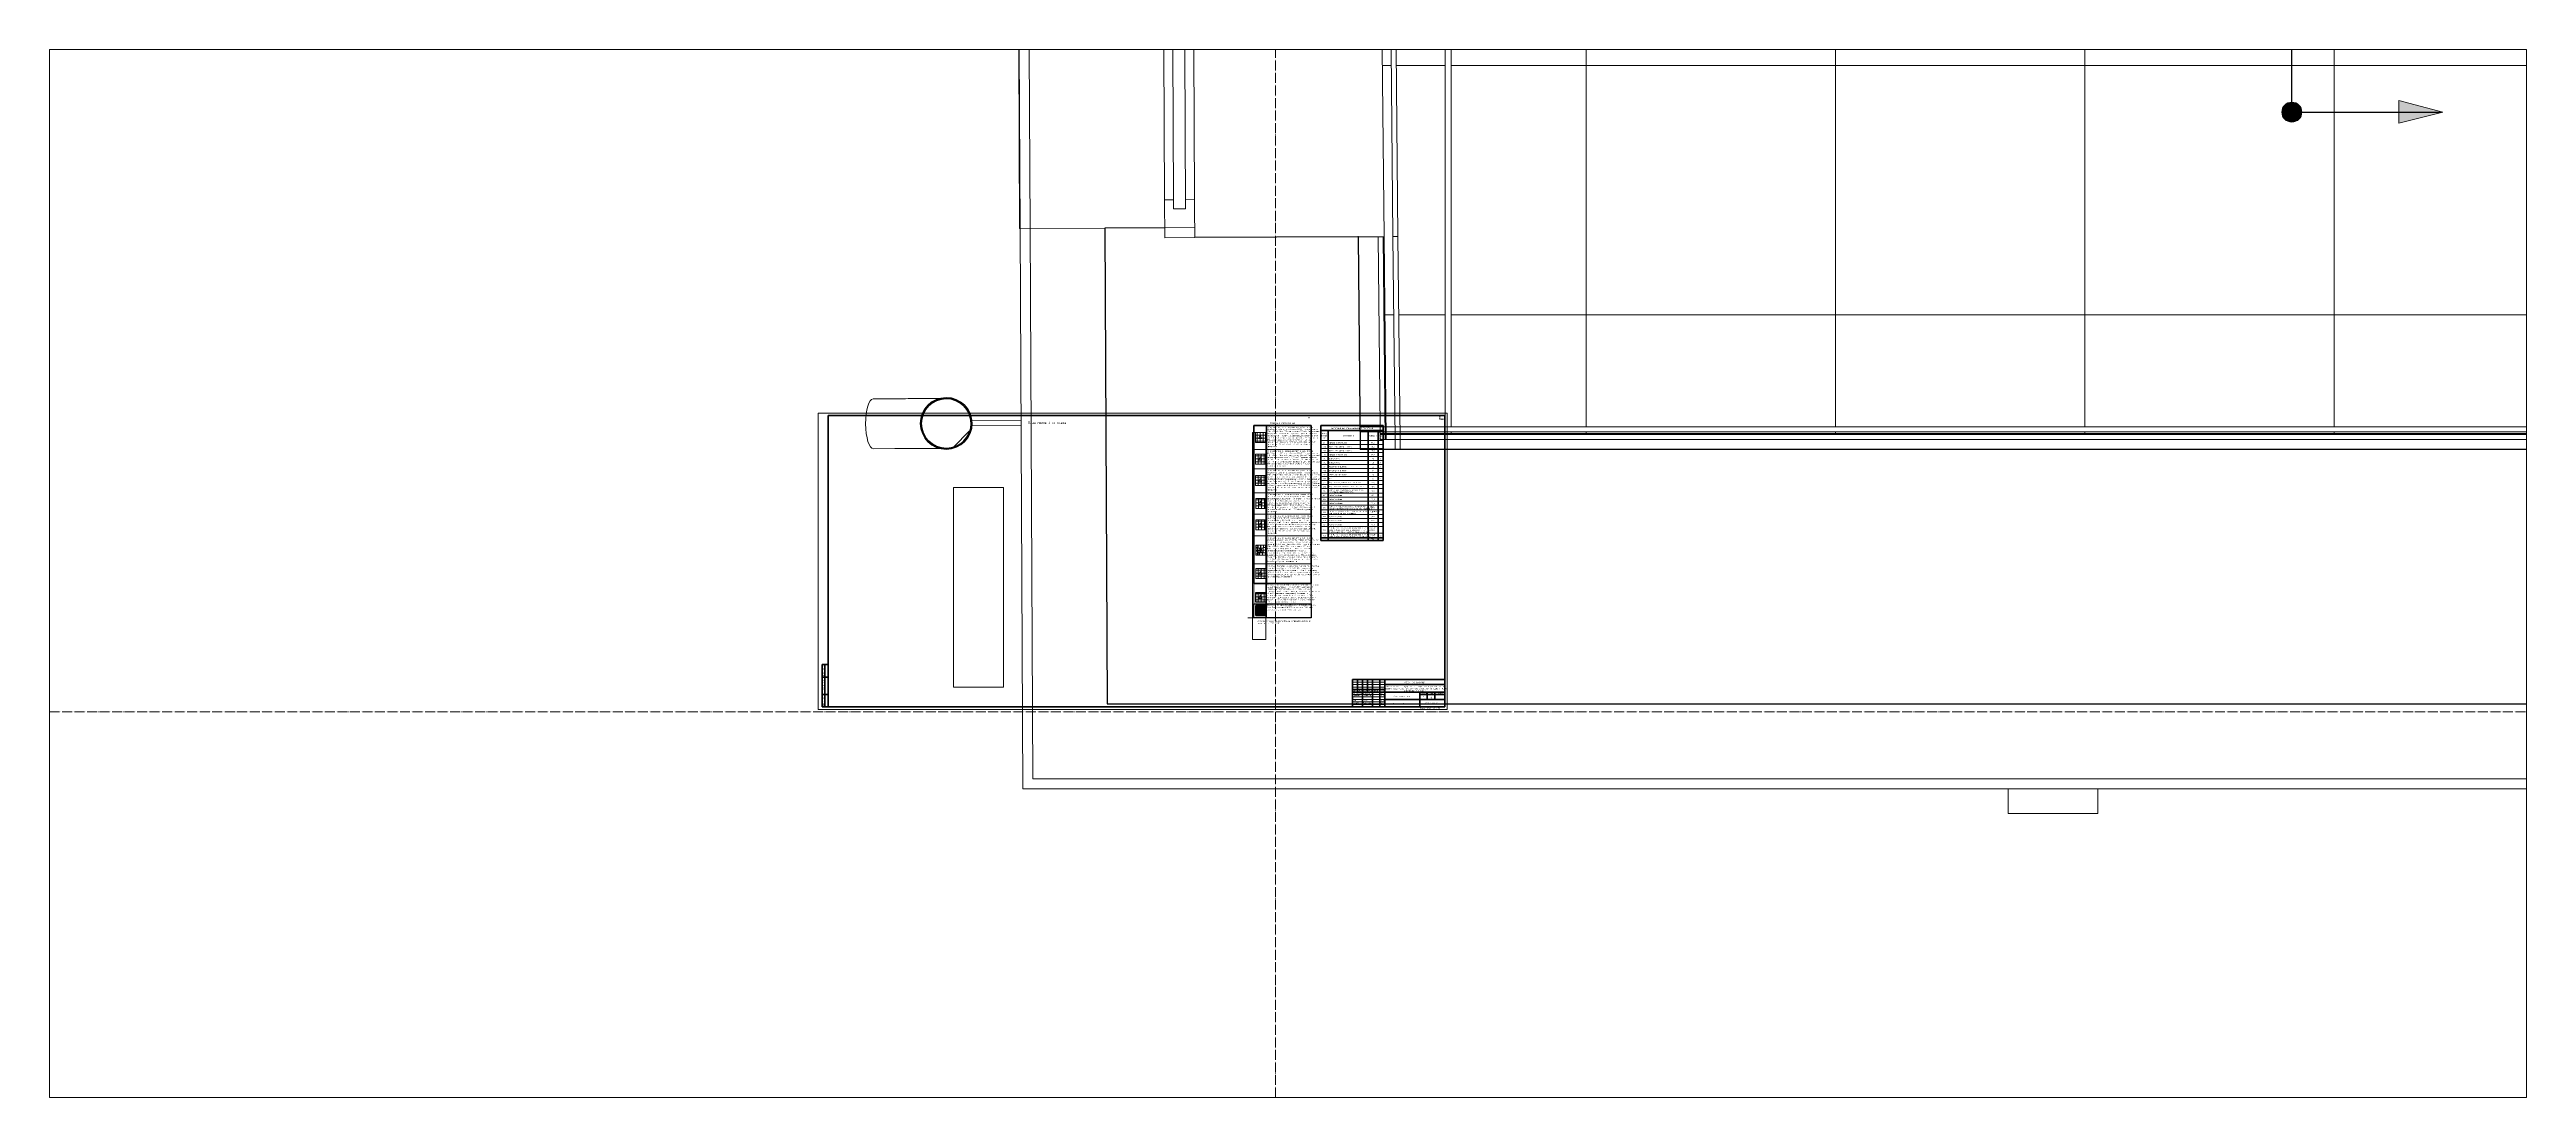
# Paper-space layout 'Layout1' of a CAD drawing. Header units: millimetres. Extents: x -2459 to 2508, y -778 to 1322.
# The model-space entities are those that its viewports show. They can reach past a viewport. Long polylines and large blocks are cut down to what shows.
import ezdxf
from ezdxf.xclip import XClip

# ---------------------------------------------------------------- set-up
doc = ezdxf.new("R2010")
doc.units = ezdxf.units.MM
doc.header["$XCLIPFRAME"] = 2
doc.linetypes.add('ADSK_Линия сетки', pattern=[25, 20, -2.5, 0, -2.5])
doc.linetypes.add('ADSK_Штриховая_ш2 п1', pattern=[3, 2, -1])
for name, color, linetype, lineweight in [('_ Окна', 7, 'Continuous', 9), ('_0', 7, 'Continuous', 25), ('Аннотация', 7, 'Continuous', 20), ('Графика', 7, 'Continuous', 20), ('Заголовки', 7, 'Continuous', 20), ('Обобщенные модели', 7, 'Continuous', 18), ('Окна', 7, 'Continuous', 9), ('Оси', 7, 'Continuous', 9), ('Основная надпись', 7, 'Continuous', 30), ('Перекрытие штриховка', 7, 'Continuous', 18), ('Стены внутренние', 7, 'Continuous', 18), ('Стены наружные', 7, 'Continuous', 18), ('Стены несущие', 7, 'Continuous', 30), ('Стены отделка', 7, 'Continuous', 30), ('Стены штриховка', 7, 'Continuous', 9), ('Узлы', 7, 'Continuous', 18)]:
    doc.layers.add(name, color=color, linetype=linetype, lineweight=lineweight)
doc.layers.add('PDF _Пол', color=7, linetype='Continuous', lineweight=5, true_color=0x535353)
doc.layers.add('Линии', color=7, linetype='Continuous', lineweight=9, true_color=0x00a600)
doc.layers.add('Видовой экран НП', color=7, linetype='Continuous', plot=False)
doc.styles.add('GOST Common_10', font='GOST_Common.ttf', dxfattribs={"width": 0.9, "height": 2.5})
doc.styles.add('GOST Common_4', font='GOST_Common.ttf', dxfattribs={"width": 0.9, "height": 200})
doc.styles.add('GOST Common_5', font='GOST_Common.ttf', dxfattribs={"width": 0.8, "height": 350})
doc.styles.add('GOST Common_6', font='GOST_Common.ttf', dxfattribs={"width": 0.9, "height": 2.5})
doc.styles.add('GOST Common_7', font='GOST_Common.ttf', dxfattribs={"width": 0.9, "height": 3.5})
doc.styles.add('GOST Common_8', font='GOST_Common.ttf', dxfattribs={"width": 0.9, "height": 5})
doc.styles.add('GOST Common_9', font='GOST_Common.ttf', dxfattribs={"width": 0.9, "height": 3.5})
doc.styles.add('ISOCPEUR_1', font='isocpeur.ttf', dxfattribs={"width": 0.78, "height": 240})
pattern_1 = [(0, (36832.1, -20382.8), (0, 600), []), (90, (36832.1, -20382.8), (-600, 4e-14), [])]

# ---------------------------------------------------------------- blocks, each defined once
blk = doc.blocks.new('ADSK_ОсновнаяНадпись_АК и Партнеры - Форма 3-3905436-План полов 1-го этажа')
at = {"layer": 'Основная надпись', "lineweight": 20}
for p, q in [((-1453, 445.5), (-1453, -148.5)), ((-1453, 445.5), (-192, 445.5)), ((-192, 445.5), (-192, -148.5)), ((-317, -93.5), (-382, -93.5)), ((-317, -98.5), (-382, -98.5)), ((-192, -148.5), (-1453, -148.5)), ((-317, -103.5), (-382, -103.5)), ((-317, -118.5), (-382, -118.5)), ((-317, -123.5), (-382, -123.5)), ((-317, -128.5), (-382, -128.5)), ((-317, -133.5), (-382, -133.5)), ((-317, -138.5), (-382, -138.5))]:
    blk.add_line(p, q, dxfattribs=at)
at = {"layer": 'Основная надпись', "lineweight": 50}
for p, q in [((-1433, 440.5), (-1433, -143.5)), ((-197, 440.5), (-1433, 440.5)), ((-197, -143.5), (-197, 440.5)), ((-1445, -58.5), (-1433, -58.5)), ((-1445, -58.5), (-1445, -143.5)), ((-1445, -83.5), (-1433, -83.5)), ((-1440, -58.5), (-1440, -143.5)), ((-382, -88.5), (-382, -143.5)), ((-197, -88.5), (-382, -88.5)), ((-372, -88.5), (-372, -113.5)), ((-362, -88.5), (-362, -143.5)), ((-352, -88.5), (-352, -113.5)), ((-342, -88.5), (-342, -143.5)), ((-327, -88.5), (-327, -143.5)), ((-317, -88.5), (-317, -143.5)), ((-197, -98.5), (-317, -98.5)), ((-1445, -118.5), (-1433, -118.5)), ((-1445, -143.5), (-1433, -143.5)), ((-1433, -143.5), (-197, -143.5)), ((-317, -108.5), (-382, -108.5)), ((-197, -113.5), (-382, -113.5)), ((-197, -128.5), (-317, -128.5)), ((-247, -113.5), (-247, -143.5)), ((-197, -118.5), (-247, -118.5)), ((-232, -113.5), (-232, -128.5)), ((-217, -113.5), (-217, -128.5))]:
    blk.add_line(p, q, dxfattribs=at)
at = {"layer": 'Основная надпись', "linetype": 'ADSK_Штриховая_ш2 п1', "lineweight": 20}
for p, q in [((-207, 433.5), (-207, 440.5)), ((-197, 433.5), (-207, 433.5))]:
    blk.add_line(p, q, dxfattribs=at)
at = {"layer": 'Основная надпись', "lineweight": 9, "char_height": 2.5, "attachment_point": 2, "rotation": 90, "line_spacing_factor": 1.022766, "style": 'GOST Common_7'}
for s, insert, width in [('\\pxqc,t2.52,5.04,7.56,10.08,12.6,15.12,17.64,20.16,22.68,25.2,27.72,30.24,32.76,35.28,37.8,40.32,42.84,45.36,47.88,50.4,52.92,55.44,57.96,60.48,63,65.52,68.04,70.56,73.08,75.6,78.12,80.64;{Подп. и дата}', (-1443.6, -101), 32.445), ('\\pxqc,t2.52,5.04,7.56,10.08,12.6,15.12,17.64,20.16,22.68,25.2,27.72,30.24,32.76,35.28,37.8,40.32,42.84,45.36,47.88,50.4,52.92,55.44,57.96,60.48,63,65.52,68.04,70.56,73.08,75.6,78.12,80.64;{Взам. инв. №}', (-1443.6, -70.3), 20.835), ('\\pxqc,t2.52,5.04,7.56,10.08,12.6,15.12,17.64,20.16,22.68,25.2,27.72,30.24,32.76,35.28,37.8,40.32,42.84,45.36,47.88,50.4,52.92,55.44,57.96,60.48,63,65.52,68.04,70.56,73.08,75.6,78.12,80.64;{Инв. № подл.}', (-1443.6, -130.7), 22.86)]:
    blk.add_mtext(s, dxfattribs=dict(at, insert=insert, width=width))
at = {"layer": 'Основная надпись', "lineweight": 9, "char_height": 2.5, "line_spacing_factor": 1.022766, "style": 'GOST Common_7'}
for s, insert, width, attachment_point in [('\\pxqc,t2.52,5.04,7.56,10.08,12.6,15.12,17.64,20.16,22.68,25.2,27.72,30.24,32.76,35.28,37.8,40.32,42.84,45.36,47.88,50.4,52.92,55.44,57.96,60.48,63,65.52,68.04,70.56,73.08,75.6,78.12,80.64;{Изм.}', (-377, -109.7), 10.656, 2), ('\\pxqc,t2.52,5.04,7.56,10.08,12.6,15.12,17.64,20.16,22.68,25.2,27.72,30.24,32.76,35.28,37.8,40.32,42.84,45.36,47.88,50.4,52.92,55.44,57.96,60.48,63,65.52,68.04,70.56,73.08,75.6,78.12,80.64;{Кол.уч.}', (-367, -109.7), 9.999, 2), ('\\pxqc,t2.52,5.04,7.56,10.08,12.6,15.12,17.64,20.16,22.68,25.2,27.72,30.24,32.76,35.28,37.8,40.32,42.84,45.36,47.88,50.4,52.92,55.44,57.96,60.48,63,65.52,68.04,70.56,73.08,75.6,78.12,80.64;{Лист}', (-357, -109.7), 10.062, 2), ('\\pxqc,t2.52,5.04,7.56,10.08,12.6,15.12,17.64,20.16,22.68,25.2,27.72,30.24,32.76,35.28,37.8,40.32,42.84,45.36,47.88,50.4,52.92,55.44,57.96,60.48,63,65.52,68.04,70.56,73.08,75.6,78.12,80.64;{№док.}', (-347, -109.7), 10.062, 2), ('\\pxqc,t2.52,5.04,7.56,10.08,12.6,15.12,17.64,20.16,22.68,25.2,27.72,30.24,32.76,35.28,37.8,40.32,42.84,45.36,47.88,50.4,52.92,55.44,57.96,60.48,63,65.52,68.04,70.56,73.08,75.6,78.12,80.64;{Подп.}', (-334.4, -109.7), 15.237, 2), ('\\pxqc,t2.52,5.04,7.56,10.08,12.6,15.12,17.64,20.16,22.68,25.2,27.72,30.24,32.76,35.28,37.8,40.32,42.84,45.36,47.88,50.4,52.92,55.44,57.96,60.48,63,65.52,68.04,70.56,73.08,75.6,78.12,80.64;{Дата}', (-322, -109.7), 9.945, 2), ('\\pxt4.572,9.144,13.716,18.288,22.86,27.432,32.004,36.576,41.148,45.72,50.292,54.864,59.436,64.008,68.58,73.152,77.724,82.296,86.868,91.44,96.012,100.584,105.156,109.728,114.3,118.872,123.444,128.016,132.588,137.16,141.732,146.304;{Формат А2х3}', (-246.2, -144.7), 18.756, 1), ('\\pxqc,t2.52,5.04,7.56,10.08,12.6,15.12,17.64,20.16,22.68,25.2,27.72,30.24,32.76,35.28,37.8,40.32,42.84,45.36,47.88,50.4,52.92,55.44,57.96,60.48,63,65.52,68.04,70.56,73.08,75.6,78.12,80.64;{Стадия}', (-239.5, -115), 15.417, 2), ('\\pxqc,t2.52,5.04,7.56,10.08,12.6,15.12,17.64,20.16,22.68,25.2,27.72,30.24,32.76,35.28,37.8,40.32,42.84,45.36,47.88,50.4,52.92,55.44,57.96,60.48,63,65.52,68.04,70.56,73.08,75.6,78.12,80.64;{Лист}', (-224.5, -115), 15.597, 2), ('\\pxt4.572,9.144,13.716,18.288,22.86,27.432,32.004,36.576,41.148,45.72,50.292,54.864,59.436,64.008,68.58,73.152,77.724,82.296,86.868,91.44,96.012,100.584,105.156,109.728,114.3,118.872,123.444,128.016,132.588,137.16,141.732,146.304;{594 х 1261}', (-220.8, -144.5), 13.689, 1), ('\\pxqc,t2.52,5.04,7.56,10.08,12.6,15.12,17.64,20.16,22.68,25.2,27.72,30.24,32.76,35.28,37.8,40.32,42.84,45.36,47.88,50.4,52.92,55.44,57.96,60.48,63,65.52,68.04,70.56,73.08,75.6,78.12,80.64;{Листов}', (-207.2, -115), 19.71, 2)]:
    blk.add_mtext(s, dxfattribs=dict(at, insert=insert, width=width, attachment_point=attachment_point))
blk = doc.blocks.new('Водосток - Тип 1 _карниз больше 490мм_-5158525-План полов 3-го этажа')
at = {"layer": 'Обобщенные модели', "lineweight": 9}
h = blk.add_hatch(dxfattribs=at)
h.set_pattern_fill('FP_7', color=256, style=0, pattern_type=2)
h.set_pattern_definition([(314.728, (-451.3, -498.1), (106.568, 105.561), [])])
h.paths.add_polyline_path([(76.3, 171.1), (76.3, 148.9), (85.9, 128.8), (103.3, 115), (126.2, 110.3), (146.7, 115), (164.1, 128.8), (173.7, 148.9), (173.7, 171.1), (164.1, 191.2), (146.7, 205), (125, 210), (103.3, 205), (85.9, 191.2), (76.4, 171.3)])
at = {"layer": 'Обобщенные модели'}
for p, q in [((75, 306.2), (75, 263.6)), ((175, 263.6), (175, 306.2)), ((120, 109.1), (120, 10)), ((130, 10), (130, 109.1))]:
    blk.add_line(p, q, dxfattribs=at)
at = {"layer": 'Обобщенные модели', "flags": 128}
for points in [[(75, 173), (75, 174.3), (75, 177), (75, 179.8), (75, 182.9), (75, 186.2), (75, 189.7), (75, 193.4), (75, 197.2), (75, 201.3), (75, 205.5), (75, 209.9), (75, 214.4), (75, 219.1), (75, 224), (75, 229), (75, 234.1), (75, 239.3), (75, 244.6), (75, 250.1), (75, 255.6), (75, 261.3), (75, 263.6)], [(175, 263.6), (175, 258), (175, 252.4), (175, 246.9), (175, 241.5), (175, 236.2), (175, 231.1), (175, 226), (175, 221.1), (175, 216.4), (175, 211.8), (175, 207.3), (175, 203), (175, 198.9), (175, 194.9), (175, 191.2), (175, 187.6), (175, 184.3), (175, 181.1), (175, 178.1), (175, 175.4), (175, 173)]]:
    blk.add_lwpolyline(points, dxfattribs=at)
at = {"layer": 'Обобщенные модели'}
for start, end in [(90, 270), (270, 90)]:
    blk.add_arc((125, 160), 52, start, end, dxfattribs=at)
at = {"layer": 'Обобщенные модели', "lineweight": 40}
for start, end in [(90, 270), (270, 90)]:
    blk.add_arc((125, 160), 50, start, end, dxfattribs=at)
at = {"layer": 'Обобщенные модели'}
for start_param, end_param in [(4.712389, 6.283185), (3.141593, 4.712389)]:
    blk.add_ellipse((125, 306.2), major_axis=(-50, 0), ratio=0.309017, start_param=start_param, end_param=end_param, dxfattribs=at)
blk = doc.blocks.new('окна_rehau_однопольное_фрамуга_сверху - 800х2240 _нов_ ОК-41-6199551-План полов 3-го этажа')
at = {"layer": '_ Окна', "lineweight": 18}
for p, q in [((-344, 135), (-420, 135)), ((-420, 135), (-420, 75)), ((-362, 93), (-362, 117)), ((-362, 117), (-344, 117)), ((-344, 117), (-344, 135)), ((344, 135), (344, 117)), ((420, 135), (344, 135)), ((344, 117), (362, 117)), ((362, 117), (362, 93)), ((420, 75), (420, 135)), ((-420, 75), (-362, 75)), ((-362, 93), (-344, 93)), ((-344, 75), (-362, 75)), ((-344, 93), (-344, 75)), ((344, 93), (344, 75)), ((362, 93), (344, 93)), ((362, 75), (344, 75)), ((362, 75), (420, 75))]:
    blk.add_line(p, q, dxfattribs=at)
at = {"layer": '_ Окна'}
for p, q in [((-400, 75), (-400, 135)), ((-344, 117), (344, 117)), ((400, 75), (400, 135)), ((-362, 93), (362, 93))]:
    blk.add_line(p, q, dxfattribs=at)
at = {"layer": 'Окна'}
for p, q in [((-344, 135), (344, 135)), ((344, 75), (-344, 75))]:
    blk.add_line(p, q, dxfattribs=at)
blk = doc.blocks.new('10')
at = {"layer": '_0', "true_color": 0x3e3e3e, "transparency": 33554559}
h = blk.add_hatch(color=250, dxfattribs=at)
h.dxf.hatch_style = 1
h.paths.add_polyline_path([(72411.6, -28316.2), (72161.6, -28316.2), (72161.6, -28591.3), (72161.6, -28841.3), (72411.6, -28841.3)])
h.paths.add_polyline_path([(72411.6, -28841.3), (72161.6, -28841.3), (71411.6, -28841.3), (71411.6, -29091.3), (72411.6, -29091.3)])
h.paths.add_polyline_path([(71411.6, -28841.3), (71161.6, -28841.3), (71161.6, -29591.3), (71161.6, -29841.3), (71411.6, -29841.3)])
h.paths.add_polyline_path([(71161.6, -29591.3), (70911.6, -29591.3), (70161.6, -29591.3), (70161.6, -29841.3), (70411.6, -29841.3), (71161.6, -29841.3)])
h.paths.add_polyline_path([(70411.6, -29841.3), (70161.6, -29841.3), (70161.6, -30841.3), (70411.6, -30841.3)])
h.paths.add_polyline_path([(70161.6, -30591.3), (69911.6, -30591.3), (69161.6, -30591.3), (69161.6, -30841.3), (70161.6, -30841.3)])
h.paths.add_polyline_path([(69411.6, -31091.3), (69411.6, -30841.3), (69161.6, -30841.3), (69161.6, -31591.3), (69161.6, -31841.3), (69411.6, -31841.3)])
h.paths.add_polyline_path([(69161.6, -31591.3), (68911.6, -31591.3), (68161.6, -31591.3), (68161.6, -31841.3), (69161.6, -31841.3)])
h.paths.add_polyline_path([(68411.6, -31841.3), (68161.6, -31841.3), (68161.6, -32591.3), (68161.6, -32841.3), (68411.6, -32841.3), (68411.6, -32769.1)])
h.paths.add_polyline_path([(68161.6, -32591.3), (67911.6, -32591.3), (67161.6, -32591.3), (67161.6, -32841.3), (68161.6, -32841.3)])
h.paths.add_polyline_path([(67411.6, -32841.3), (67161.6, -32841.3), (67161.6, -33841.3), (67411.6, -33841.3)])
h.paths.add_polyline_path([(67161.6, -33591.3), (66911.6, -33591.3), (65911.6, -33591.3), (65910.9, -33841.3), (65991.4, -33841.3), (65991.4, -33691.3), (66841.9, -33691.3), (66841.9, -33841.3), (67161.6, -33841.3)])
at = {"layer": '_0', "true_color": 0xe1e1e1, "transparency": 33554559}
h = blk.add_hatch(color=254, dxfattribs=at)
h.dxf.hatch_style = 1
h.paths.add_polyline_path([(66661.6, -33091.3), (66411.6, -33091.3), (65911.6, -33091.3), (65911, -33317.7), (65911, -33341.3), (66661.6, -33341.3)])
h.paths.add_polyline_path([(66911.6, -32341.3), (66661.6, -32341.3), (66661.6, -33091.3), (66661.6, -33341.3), (66911.6, -33341.3)])
h.paths.add_polyline_path([(67661.6, -32091.3), (67411.6, -32091.3), (66661.6, -32091.3), (66661.6, -32341.3), (67661.6, -32341.3)])
h.paths.add_polyline_path([(67911.6, -31591.3), (67911.6, -31341.3), (67661.6, -31341.3), (67661.6, -32019.1), (67661.6, -32091.3), (67661.6, -32341.3), (67911.6, -32341.3)])
h.paths.add_polyline_path([(68661.6, -31091.3), (68411.6, -31091.3), (67661.6, -31091.3), (67661.6, -31341.3), (68661.6, -31341.3)])
h.paths.add_polyline_path([(68911.6, -30341.3), (68661.6, -30341.3), (68661.6, -31341.3), (68911.6, -31341.3)])
h.paths.add_polyline_path([(69661.6, -30091.3), (69411.6, -30091.3), (68661.6, -30091.3), (68661.6, -30341.3), (69661.6, -30341.3)])
h.paths.add_polyline_path([(69911.6, -29341.3), (69661.6, -29341.3), (69661.6, -30091.3), (69661.6, -30341.3), (69911.6, -30341.3)])
h.paths.add_polyline_path([(70661.6, -29091.3), (70411.6, -29091.3), (69661.6, -29091.3), (69661.6, -29341.3), (69911.6, -29341.3), (70661.6, -29341.3)])
h.paths.add_polyline_path([(70911.6, -28591.3), (70911.6, -28341.3), (70661.6, -28341.3), (70661.6, -29091.3), (70661.6, -29341.3), (70911.6, -29341.3)])
h.paths.add_polyline_path([(71911.6, -28341.3), (71661.6, -28341.3), (70911.6, -28341.3), (70911.6, -28591.3), (71911.6, -28591.3)])
h.paths.add_polyline_path([(71911.6, -28316.2), (71661.6, -28316.2), (71661.6, -28341.3), (71911.6, -28341.3)])
at = {"layer": '_0', "true_color": 0x3e3e3e, "transparency": 33554559}
h = blk.add_hatch(color=250, dxfattribs=at)
h.dxf.hatch_style = 1
h.paths.add_polyline_path([(66661.6, -31091.3), (66411.6, -31091.3), (65911.3, -31091.3), (65911.2, -31210.4), (65911.6, -31341.3), (66661.6, -31341.3)])
h.paths.add_polyline_path([(66911.6, -30341.3), (66661.6, -30341.3), (66661.6, -31091.3), (66661.6, -31341.3), (66911.6, -31341.3)])
h.paths.add_polyline_path([(67661.6, -30091.3), (67411.6, -30091.3), (66661.6, -30091.3), (66661.6, -30341.3), (67661.6, -30341.3)])
h.paths.add_polyline_path([(67911.6, -29591.3), (67911.6, -29341.3), (67661.6, -29341.3), (67661.6, -30091.3), (67661.6, -30341.3), (67911.6, -30341.3)])
h.paths.add_polyline_path([(68661.6, -29091.3), (68411.6, -29091.3), (67661.6, -29091.3), (67661.6, -29341.3), (68661.6, -29341.3)])
h.paths.add_polyline_path([(68911.6, -28341.3), (68661.6, -28341.3), (68661.6, -29341.3), (68911.6, -29341.3)])
h.paths.add_polyline_path([(69661.6, -28316.2), (68661.6, -28316.2), (68661.6, -28341.3), (68911.6, -28341.3), (69661.6, -28341.3)])
h.paths.add_polyline_path([(69911.6, -28316.2), (69661.6, -28316.2), (69661.6, -28341.3), (69911.6, -28341.3)])
at = {"layer": '_0', "true_color": 0xe1e1e1, "transparency": 33554559}
h = blk.add_hatch(color=254, dxfattribs=at)
h.dxf.hatch_style = 1
h.paths.add_polyline_path([(66161.6, -30591.3), (65911.3, -30591.3), (65911.3, -30732), (65911.6, -30841.3), (66161.6, -30841.3)])
h.paths.add_polyline_path([(66411.6, -30091.3), (66411.6, -29841.3), (66161.6, -29841.3), (66161.6, -30591.3), (66161.6, -30841.3), (66411.6, -30841.3)])
h.paths.add_polyline_path([(67161.6, -29591.3), (66911.6, -29591.3), (66161.6, -29591.3), (66161.6, -29841.3), (67161.6, -29841.3)])
h.paths.add_polyline_path([(67411.6, -28841.3), (67161.6, -28841.3), (67161.6, -29841.3), (67411.6, -29841.3)])
h.paths.add_polyline_path([(68161.6, -28591.3), (67911.6, -28591.3), (67161.6, -28591.3), (67161.6, -28841.3), (67411.6, -28841.3), (68161.6, -28841.3)])
h.paths.add_polyline_path([(68411.6, -28316.2), (68161.6, -28316.2), (68161.6, -28591.3), (68161.6, -28841.3), (68411.6, -28841.3)])
at = {"layer": '_0', "true_color": 0x3e3e3e, "transparency": 33554559}
h = blk.add_hatch(color=250, dxfattribs=at)
h.dxf.hatch_style = 1
h.paths.add_polyline_path([(71661.6, -28341.3), (71661.6, -28316.2), (70411.6, -28316.2), (70411.6, -28841.3), (70411.6, -29091.3), (70661.6, -29091.3), (70661.6, -28341.3)])
h.paths.add_polyline_path([(70411.6, -28841.3), (70161.6, -28841.3), (69411.6, -28841.3), (69411.6, -29091.3), (69661.6, -29091.3), (70411.6, -29091.3)])
h.paths.add_polyline_path([(69661.6, -29091.3), (69411.6, -29091.3), (69411.6, -30091.3), (69661.6, -30091.3)])
h.paths.add_polyline_path([(69411.6, -29841.3), (69161.6, -29841.3), (68411.6, -29841.3), (68411.6, -30091.3), (69411.6, -30091.3)])
h.paths.add_polyline_path([(68661.6, -30341.3), (68661.6, -30091.3), (68411.6, -30091.3), (68411.6, -30841.3), (68411.6, -31091.3), (68661.6, -31091.3)])
h.paths.add_polyline_path([(68411.6, -30841.3), (68161.6, -30841.3), (67411.6, -30841.3), (67411.6, -31091.3), (68411.6, -31091.3)])
h.paths.add_polyline_path([(67661.6, -31091.3), (67411.6, -31091.3), (67411.6, -31841.3), (67411.6, -32091.3), (67661.6, -32091.3), (67661.6, -32019.1)])
h.paths.add_polyline_path([(67411.6, -31841.3), (67161.6, -31841.3), (66411.6, -31841.3), (66411.6, -32091.3), (67411.6, -32091.3)])
h.paths.add_polyline_path([(66661.6, -32091.3), (66411.6, -32091.3), (66411.6, -33091.3), (66661.6, -33091.3)])
h.paths.add_polyline_path([(66411.6, -32841.3), (66161.6, -32841.3), (65911.6, -32841.3), (65911.6, -33091.3), (66411.6, -33091.3)])
at = {"layer": '_0', "true_color": 0xe1e1e1, "transparency": 33554559}
h = blk.add_hatch(color=254, dxfattribs=at)
h.dxf.hatch_style = 1
h.paths.add_polyline_path([(70161.6, -28316.2), (69911.6, -28316.2), (69911.6, -28341.3), (69911.6, -28591.3), (70161.6, -28591.3)])
h.paths.add_polyline_path([(69911.6, -28341.3), (69661.6, -28341.3), (68911.6, -28341.3), (68911.6, -28591.3), (69161.6, -28591.3), (69911.6, -28591.3)])
h.paths.add_polyline_path([(69161.6, -28591.3), (68911.6, -28591.3), (68911.6, -29341.3), (68911.6, -29591.3), (69161.6, -29591.3)])
h.paths.add_polyline_path([(68911.6, -29341.3), (68661.6, -29341.3), (67911.6, -29341.3), (67911.6, -29591.3), (68911.6, -29591.3)])
h.paths.add_polyline_path([(68161.6, -29591.3), (67911.6, -29591.3), (67911.6, -30591.3), (68161.6, -30591.3)])
h.paths.add_polyline_path([(67911.6, -30341.3), (67661.6, -30341.3), (66911.6, -30341.3), (66911.6, -30591.3), (67911.6, -30591.3)])
h.paths.add_polyline_path([(67161.6, -30841.3), (67161.6, -30591.3), (66911.6, -30591.3), (66911.6, -31341.3), (66911.6, -31591.3), (67161.6, -31591.3)])
h.paths.add_polyline_path([(66911.6, -31341.3), (66661.6, -31341.3), (65911.6, -31341.3), (65911.6, -32591.3), (66161.6, -32591.3), (66161.6, -31591.3), (66911.6, -31591.3)])
at = {"layer": '_0', "true_color": 0xffffff}
h = blk.add_hatch(color=7, dxfattribs=at)
h.dxf.hatch_style = 1
h.paths.add_polyline_path([(66161.6, -28316.2), (84211.9, -28403.8), (84159.7, -33778.9), (66109.4, -33691.3)])
at = {"layer": '_0', "true_color": 0xe1e1e1, "transparency": 33554559}
h = blk.add_hatch(color=254, dxfattribs=at)
h.dxf.hatch_style = 1
h.paths.add_polyline_path([(67661.6, -33091.3), (67411.6, -33091.3), (67411.6, -33841.3), (67660, -33841.3)])
h.paths.add_polyline_path([(68411.6, -32841.3), (68161.6, -32841.3), (67411.6, -32841.3), (67411.6, -33091.3), (68411.6, -33091.3)])
h.paths.add_polyline_path([(68661.6, -32341.3), (68661.6, -32091.3), (68411.6, -32091.3), (68411.6, -32769.1), (68411.6, -32841.3), (68411.6, -33091.3), (68661.6, -33091.3)])
h.paths.add_polyline_path([(69411.6, -31841.3), (69161.6, -31841.3), (68411.6, -31841.3), (68411.6, -32091.3), (69411.6, -32091.3)])
h.paths.add_polyline_path([(69661.6, -31091.3), (69411.6, -31091.3), (69411.6, -32091.3), (69661.6, -32091.3)])
h.paths.add_polyline_path([(70411.6, -30841.3), (70161.6, -30841.3), (69411.6, -30841.3), (69411.6, -31091.3), (70411.6, -31091.3)])
h.paths.add_polyline_path([(70661.6, -30091.3), (70411.6, -30091.3), (70411.6, -30841.3), (70411.6, -31091.3), (70661.6, -31091.3)])
h.paths.add_polyline_path([(71411.6, -29841.3), (71161.6, -29841.3), (70411.6, -29841.3), (70411.6, -30091.3), (70661.6, -30091.3), (71411.6, -30091.3)])
h.paths.add_polyline_path([(71661.6, -29341.3), (71661.6, -29091.3), (71411.6, -29091.3), (71411.6, -29841.3), (71411.6, -30091.3), (71661.6, -30091.3)])
h.paths.add_polyline_path([(72661.6, -29091.3), (72411.6, -29091.3), (71661.6, -29091.3), (71661.6, -29341.3), (71911.6, -29341.3), (72661.6, -29341.3)])
h.paths.add_polyline_path([(72661.6, -28316.2), (72411.6, -28316.2), (72411.6, -29091.3), (72661.6, -29091.3)])
h.paths.add_polyline_path([(73661.6, -28316.2), (72661.6, -28316.2), (72661.6, -28341.3), (73661.6, -28341.3)])
h.paths.add_polyline_path([(73911.6, -28316.2), (73661.6, -28316.2), (73661.6, -28341.3), (73911.6, -28341.3)])
at = {"layer": '_0', "true_color": 0x3e3e3e, "transparency": 33554559}
h = blk.add_hatch(color=250, dxfattribs=at)
h.dxf.hatch_style = 1
h.paths.add_polyline_path([(67911.6, -33591.3), (67911.6, -33341.3), (67661.6, -33341.3), (67661.6, -33841.3), (67911.6, -33841.3)])
h.paths.add_polyline_path([(68661.6, -33091.3), (68411.6, -33091.3), (67661.6, -33091.3), (67661.6, -33341.3), (68661.6, -33341.3)])
h.paths.add_polyline_path([(68911.6, -32341.3), (68661.6, -32341.3), (68661.6, -33341.3), (68911.6, -33341.3)])
h.paths.add_polyline_path([(69661.6, -32091.3), (69411.6, -32091.3), (68661.6, -32091.3), (68661.6, -32341.3), (69661.6, -32341.3)])
h.paths.add_polyline_path([(69911.6, -31341.3), (69661.6, -31341.3), (69661.6, -32091.3), (69661.6, -32341.3), (69911.6, -32341.3)])
h.paths.add_polyline_path([(70661.6, -31091.3), (70411.6, -31091.3), (69661.6, -31091.3), (69661.6, -31341.3), (70661.6, -31341.3)])
h.paths.add_polyline_path([(70911.6, -30591.3), (70911.6, -30341.3), (70661.6, -30341.3), (70661.6, -31091.3), (70661.6, -31341.3), (70911.6, -31341.3)])
h.paths.add_polyline_path([(71661.6, -30091.3), (71411.6, -30091.3), (70661.6, -30091.3), (70661.6, -30341.3), (71661.6, -30341.3)])
h.paths.add_polyline_path([(71911.6, -29341.3), (71661.6, -29341.3), (71661.6, -30341.3), (71911.6, -30341.3)])
h.paths.add_polyline_path([(72911.6, -29341.3), (72661.6, -29341.3), (71911.6, -29341.3), (71911.6, -29591.3), (72161.6, -29591.3), (72911.6, -29591.3)])
h.paths.add_polyline_path([(72911.6, -28341.3), (72661.6, -28341.3), (72661.6, -29091.3), (72661.6, -29341.3), (72911.6, -29341.3)])
h.paths.add_polyline_path([(73661.6, -28316.2), (72661.6, -28316.2), (72661.6, -28341.3), (72911.6, -28341.3), (72911.6, -28591.3), (73161.6, -28591.3), (73911.6, -28591.3), (73911.6, -28316.2)])
at = {"layer": '_0', "true_color": 0xe1e1e1, "transparency": 33554559}
h = blk.add_hatch(color=254, dxfattribs=at)
h.dxf.hatch_style = 1
h.paths.add_polyline_path([(68161.6, -33591.3), (67911.6, -33591.3), (67911.6, -33841.3), (68161.6, -33841.3)])
h.paths.add_polyline_path([(68911.6, -33341.3), (68661.6, -33341.3), (67911.6, -33341.3), (67911.6, -33591.3), (68911.6, -33591.3)])
h.paths.add_polyline_path([(69161.6, -32591.3), (68911.6, -32591.3), (68911.6, -33341.3), (68911.6, -33591.3), (69161.6, -33591.3), (69161.6, -33519.1)])
h.paths.add_polyline_path([(69911.6, -32341.3), (69661.6, -32341.3), (68911.6, -32341.3), (68911.6, -32591.3), (69911.6, -32591.3)])
h.paths.add_polyline_path([(70161.6, -31841.3), (70161.6, -31591.3), (69911.6, -31591.3), (69911.6, -32341.3), (69911.6, -32591.3), (70161.6, -32591.3)])
h.paths.add_polyline_path([(70911.6, -31341.3), (70661.6, -31341.3), (69911.6, -31341.3), (69911.6, -31591.3), (70911.6, -31591.3)])
h.paths.add_polyline_path([(71161.6, -30591.3), (70911.6, -30591.3), (70911.6, -31591.3), (71161.6, -31591.3)])
h.paths.add_polyline_path([(71911.6, -30341.3), (71661.6, -30341.3), (70911.6, -30341.3), (70911.6, -30591.3), (71911.6, -30591.3)])
h.paths.add_polyline_path([(72161.6, -29591.3), (71911.6, -29591.3), (71911.6, -30341.3), (71911.6, -30591.3), (72161.6, -30591.3)])
h.paths.add_polyline_path([(73161.6, -29591.3), (72911.6, -29591.3), (72161.6, -29591.3), (72161.6, -29841.3), (73161.6, -29841.3)])
h.paths.add_polyline_path([(73161.6, -28841.3), (73161.6, -28591.3), (72911.6, -28591.3), (72911.6, -29341.3), (72911.6, -29591.3), (73161.6, -29591.3)])
h.paths.add_polyline_path([(74161.6, -28591.3), (73911.6, -28591.3), (73161.6, -28591.3), (73161.6, -28841.3), (73411.6, -28841.3), (74161.6, -28841.3)])
h.paths.add_polyline_path([(74161.6, -28316.2), (73911.6, -28316.2), (73911.6, -28591.3), (74161.6, -28591.3)])
at = {"layer": '_0', "true_color": 0x3e3e3e, "transparency": 33554559}
h = blk.add_hatch(color=250, dxfattribs=at)
h.dxf.hatch_style = 1
h.paths.add_polyline_path([(69661.6, -33091.3), (69411.6, -33091.3), (69411.6, -33691.3), (69661.6, -33691.3)])
h.paths.add_polyline_path([(70411.6, -32841.3), (70161.6, -32841.3), (69411.6, -32841.3), (69411.6, -33091.3), (70411.6, -33091.3)])
h.paths.add_polyline_path([(70661.6, -32091.3), (70411.6, -32091.3), (70411.6, -32841.3), (70411.6, -33091.3), (70661.6, -33091.3), (70661.6, -33019.1)])
h.paths.add_polyline_path([(71411.6, -31841.3), (71161.6, -31841.3), (70411.6, -31841.3), (70411.6, -32091.3), (71411.6, -32091.3)])
h.paths.add_polyline_path([(71661.6, -31341.3), (71661.6, -31091.3), (71411.6, -31091.3), (71411.6, -31841.3), (71411.6, -32091.3), (71661.6, -32091.3)])
h.paths.add_polyline_path([(72411.6, -30841.3), (72161.6, -30841.3), (71411.6, -30841.3), (71411.6, -31091.3), (72411.6, -31091.3)])
h.paths.add_polyline_path([(72661.6, -30091.3), (72411.6, -30091.3), (72411.6, -31091.3), (72661.6, -31091.3)])
h.paths.add_polyline_path([(73661.6, -30091.3), (73411.6, -30091.3), (72661.6, -30091.3), (72661.6, -30341.3), (73661.6, -30341.3)])
h.paths.add_polyline_path([(73661.6, -29091.3), (73411.6, -29091.3), (73411.6, -29841.3), (73411.6, -30091.3), (73661.6, -30091.3)])
h.paths.add_polyline_path([(75661.6, -28341.3), (75661.6, -28316.2), (74411.6, -28316.2), (74411.6, -29091.3), (73661.6, -29091.3), (73661.6, -29341.3), (74661.6, -29341.3), (74661.6, -28341.3)])
at = {"layer": '_0', "true_color": 0xe1e1e1, "transparency": 33554559}
h = blk.add_hatch(color=254, dxfattribs=at)
h.dxf.hatch_style = 1
h.paths.add_polyline_path([(69911.6, -33341.3), (69661.6, -33341.3), (69661.6, -33841.3), (69911.6, -33841.3)])
h.paths.add_polyline_path([(70661.6, -33091.3), (70411.6, -33091.3), (69661.6, -33091.3), (69661.6, -33341.3), (70661.6, -33341.3)])
h.paths.add_polyline_path([(70911.6, -32591.3), (70911.6, -32341.3), (70661.6, -32341.3), (70661.6, -33019.1), (70661.6, -33091.3), (70661.6, -33341.3), (70911.6, -33341.3)])
h.paths.add_polyline_path([(71661.6, -32091.3), (71411.6, -32091.3), (70661.6, -32091.3), (70661.6, -32341.3), (71661.6, -32341.3)])
h.paths.add_polyline_path([(71911.6, -31341.3), (71661.6, -31341.3), (71661.6, -32341.3), (71911.6, -32341.3)])
h.paths.add_polyline_path([(72661.6, -31091.3), (72411.6, -31091.3), (71661.6, -31091.3), (71661.6, -31341.3), (72661.6, -31341.3)])
h.paths.add_polyline_path([(72911.6, -30341.3), (72661.6, -30341.3), (72661.6, -31091.3), (72661.6, -31341.3), (72911.6, -31341.3)])
h.paths.add_polyline_path([(73911.6, -30341.3), (73661.6, -30341.3), (72911.6, -30341.3), (72911.6, -30591.3), (73911.6, -30591.3)])
h.paths.add_polyline_path([(73911.6, -29591.3), (73911.6, -29341.3), (73661.6, -29341.3), (73661.6, -30091.3), (73661.6, -30341.3), (73911.6, -30341.3)])
h.paths.add_polyline_path([(74911.6, -29341.3), (74661.6, -29341.3), (73911.6, -29341.3), (73911.6, -29591.3), (74161.6, -29591.3), (74911.6, -29591.3)])
h.paths.add_polyline_path([(74911.6, -28341.3), (74661.6, -28341.3), (74661.6, -29341.3), (74911.6, -29341.3)])
h.paths.add_polyline_path([(75911.6, -28341.3), (74911.6, -28341.3), (74911.6, -28591.3), (75911.6, -28591.3)])
h.paths.add_polyline_path([(75911.6, -28316.2), (75661.6, -28316.2), (75661.6, -28341.3), (75911.6, -28341.3)])
at = {"layer": '_0', "true_color": 0x3e3e3e, "transparency": 33554559}
h = blk.add_hatch(color=250, dxfattribs=at)
h.dxf.hatch_style = 1
h.paths.add_polyline_path([(71161.6, -33591.3), (70911.6, -33591.3), (70161.6, -33591.3), (70161.6, -33841.3), (71161.6, -33841.3)])
h.paths.add_polyline_path([(71411.6, -32841.3), (71161.6, -32841.3), (71161.6, -33591.3), (71161.6, -33841.3), (71281.6, -33841.3), (71281.6, -33691.3), (71411.6, -33691.3)])
h.paths.add_polyline_path([(72161.6, -32591.3), (71911.6, -32591.3), (71161.6, -32591.3), (71161.6, -32841.3), (72161.6, -32841.3)])
h.paths.add_polyline_path([(72411.6, -32091.3), (72411.6, -31841.3), (72161.6, -31841.3), (72161.6, -32519.1), (72161.6, -32591.3), (72161.6, -32841.3), (72411.6, -32841.3)])
h.paths.add_polyline_path([(73161.6, -31591.3), (72911.6, -31591.3), (72161.6, -31591.3), (72161.6, -31841.3), (73161.6, -31841.3)])
h.paths.add_polyline_path([(73411.6, -30841.3), (73161.6, -30841.3), (73161.6, -31841.3), (73411.6, -31841.3)])
h.paths.add_polyline_path([(74411.6, -30841.3), (74161.6, -30841.3), (73411.6, -30841.3), (73411.6, -31091.3), (74411.6, -31091.3)])
h.paths.add_polyline_path([(74411.6, -29841.3), (74161.6, -29841.3), (74161.6, -30591.3), (74161.6, -30841.3), (74411.6, -30841.3)])
h.paths.add_polyline_path([(75411.6, -29841.3), (75161.6, -29841.3), (74411.6, -29841.3), (74411.6, -30091.3), (75411.6, -30091.3)])
h.paths.add_polyline_path([(75411.6, -29091.3), (75411.6, -28841.3), (75161.6, -28841.3), (75161.6, -29591.3), (75161.6, -29841.3), (75411.6, -29841.3)])
h.paths.add_polyline_path([(76411.6, -28841.3), (76161.6, -28841.3), (75411.6, -28841.3), (75411.6, -29091.3), (75661.6, -29091.3), (76411.6, -29091.3)])
h.paths.add_polyline_path([(76411.6, -28316.2), (76161.6, -28316.2), (76161.6, -28841.3), (76411.6, -28841.3)])
at = {"layer": '_0', "true_color": 0xe1e1e1, "transparency": 33554559}
h = blk.add_hatch(color=254, dxfattribs=at)
h.dxf.hatch_style = 1
h.paths.add_polyline_path([(71661.6, -33341.3), (71661.6, -33091.3), (71411.6, -33091.3), (71411.6, -33691.3), (71661.6, -33691.3)])
h.paths.add_polyline_path([(72411.6, -32841.3), (72161.6, -32841.3), (71411.6, -32841.3), (71411.6, -33091.3), (72411.6, -33091.3)])
h.paths.add_polyline_path([(72661.6, -32091.3), (72411.6, -32091.3), (72411.6, -33091.3), (72661.6, -33091.3)])
h.paths.add_polyline_path([(73411.6, -31841.3), (73161.6, -31841.3), (72411.6, -31841.3), (72411.6, -32091.3), (73411.6, -32091.3)])
h.paths.add_polyline_path([(73661.6, -31091.3), (73411.6, -31091.3), (73411.6, -31841.3), (73411.6, -32091.3), (73661.6, -32091.3)])
h.paths.add_polyline_path([(74661.6, -31091.3), (74411.6, -31091.3), (73661.6, -31091.3), (73661.6, -31341.3), (74661.6, -31341.3)])
h.paths.add_polyline_path([(74661.6, -30341.3), (74661.6, -30091.3), (74411.6, -30091.3), (74411.6, -30841.3), (74411.6, -31091.3), (74661.6, -31091.3)])
h.paths.add_polyline_path([(75661.6, -30091.3), (75411.6, -30091.3), (74661.6, -30091.3), (74661.6, -30341.3), (75661.6, -30341.3)])
h.paths.add_polyline_path([(75661.6, -29091.3), (75411.6, -29091.3), (75411.6, -30091.3), (75661.6, -30091.3)])
h.paths.add_polyline_path([(76661.6, -29091.3), (76411.6, -29091.3), (75661.6, -29091.3), (75661.6, -29341.3), (75911.6, -29341.3), (76661.6, -29341.3)])
h.paths.add_polyline_path([(76661.6, -28341.3), (77661.6, -28341.3), (77661.6, -28316.2), (76411.6, -28316.2), (76411.6, -28841.3), (76411.6, -29091.3), (76661.6, -29091.3)])
at = {"layer": '_0', "true_color": 0x3e3e3e, "transparency": 33554559}
h = blk.add_hatch(color=250, dxfattribs=at)
h.dxf.hatch_style = 1
h.paths.add_polyline_path([(72161.6, -33591.3), (71911.6, -33591.3), (71911.6, -33691.3), (72161.6, -33691.3)])
h.paths.add_polyline_path([(72911.6, -33341.3), (72661.6, -33341.3), (71911.6, -33341.3), (71911.6, -33591.3), (72911.6, -33591.3)])
h.paths.add_polyline_path([(73161.6, -32841.3), (73161.6, -32591.3), (72911.6, -32591.3), (72911.6, -33269.1), (72911.6, -33341.3), (72911.6, -33591.3), (73161.6, -33591.3)])
h.paths.add_polyline_path([(73911.6, -32341.3), (73661.6, -32341.3), (72911.6, -32341.3), (72911.6, -32591.3), (73911.6, -32591.3)])
h.paths.add_polyline_path([(74161.6, -31591.3), (73911.6, -31591.3), (73911.6, -32591.3), (74161.6, -32591.3)])
h.paths.add_polyline_path([(75161.6, -31591.3), (74911.6, -31591.3), (74161.6, -31591.3), (74161.6, -31841.3), (75161.6, -31841.3)])
h.paths.add_polyline_path([(75161.6, -30591.3), (74911.6, -30591.3), (74911.6, -31341.3), (74911.6, -31591.3), (75161.6, -31591.3)])
h.paths.add_polyline_path([(76161.6, -30591.3), (75911.6, -30591.3), (75161.6, -30591.3), (75161.6, -30841.3), (76161.6, -30841.3)])
h.paths.add_polyline_path([(76161.6, -29841.3), (76161.6, -29591.3), (75911.6, -29591.3), (75911.6, -30341.3), (75911.6, -30591.3), (76161.6, -30591.3)])
h.paths.add_polyline_path([(77161.6, -29591.3), (76911.6, -29591.3), (76161.6, -29591.3), (76161.6, -29841.3), (76411.6, -29841.3), (77161.6, -29841.3)])
h.paths.add_polyline_path([(77161.6, -28591.3), (76911.6, -28591.3), (76911.6, -29591.3), (77161.6, -29591.3)])
h.paths.add_polyline_path([(78161.6, -28316.2), (77911.6, -28316.2), (77911.6, -28341.3), (77911.6, -28591.3), (76911.6, -28591.3), (77161.6, -28591.3), (77161.6, -28841.3), (77411.6, -28841.3), (78161.6, -28841.3)])
at = {"layer": '_0', "true_color": 0xe1e1e1, "transparency": 33554559}
h = blk.add_hatch(color=254, dxfattribs=at)
h.dxf.hatch_style = 1
h.paths.add_polyline_path([(73161.6, -33591.3), (72911.6, -33591.3), (72161.6, -33591.3), (72161.6, -33691.3), (72467.2, -33691.3), (72467.2, -33841.3), (73161.6, -33841.3)])
h.paths.add_polyline_path([(73411.6, -32841.3), (73161.6, -32841.3), (73161.6, -33841.3), (73411.6, -33841.3)])
h.paths.add_polyline_path([(74161.6, -32591.3), (73911.6, -32591.3), (73161.6, -32591.3), (73161.6, -32841.3), (74161.6, -32841.3)])
h.paths.add_polyline_path([(74411.6, -31841.3), (74161.6, -31841.3), (74161.6, -32591.3), (74161.6, -32841.3), (74411.6, -32841.3), (74411.6, -32769.1)])
h.paths.add_polyline_path([(75411.6, -31841.3), (75161.6, -31841.3), (74411.6, -31841.3), (74411.6, -32091.3), (75411.6, -32091.3)])
h.paths.add_polyline_path([(75411.6, -31091.3), (75411.6, -30841.3), (75161.6, -30841.3), (75161.6, -31591.3), (75161.6, -31841.3), (75411.6, -31841.3)])
h.paths.add_polyline_path([(76411.6, -30841.3), (76161.6, -30841.3), (75411.6, -30841.3), (75411.6, -31091.3), (76411.6, -31091.3)])
h.paths.add_polyline_path([(76411.6, -29841.3), (76161.6, -29841.3), (76161.6, -30841.3), (76411.6, -30841.3)])
h.paths.add_polyline_path([(77411.6, -29841.3), (77161.6, -29841.3), (76411.6, -29841.3), (76411.6, -30091.3), (76661.6, -30091.3), (77411.6, -30091.3)])
h.paths.add_polyline_path([(77411.6, -28841.3), (77161.6, -28841.3), (77161.6, -29591.3), (77161.6, -29841.3), (77411.6, -29841.3)])
h.paths.add_polyline_path([(78411.6, -28841.3), (78161.6, -28841.3), (77411.6, -28841.3), (77411.6, -29091.3), (78411.6, -29091.3)])
h.paths.add_polyline_path([(78411.6, -28316.2), (78161.6, -28316.2), (78161.6, -28591.3), (78161.6, -28841.3), (78411.6, -28841.3)])
at = {"layer": '_0', "true_color": 0x3e3e3e, "transparency": 33554559}
h = blk.add_hatch(color=250, dxfattribs=at)
h.dxf.hatch_style = 1
h.paths.add_polyline_path([(73911.6, -33591.3), (73911.6, -33341.3), (73661.6, -33341.3), (73661.6, -33841.3), (73911.6, -33841.3)])
h.paths.add_polyline_path([(74661.6, -33091.3), (74411.6, -33091.3), (73661.6, -33091.3), (73661.6, -33341.3), (74661.6, -33341.3)])
h.paths.add_polyline_path([(74911.6, -32341.3), (74661.6, -32341.3), (74661.6, -33341.3), (74911.6, -33341.3)])
h.paths.add_polyline_path([(75911.6, -32341.3), (75661.6, -32341.3), (74911.6, -32341.3), (74911.6, -32591.3), (75911.6, -32591.3)])
h.paths.add_polyline_path([(75911.6, -31341.3), (75661.6, -31341.3), (75661.6, -32091.3), (75661.6, -32341.3), (75911.6, -32341.3)])
h.paths.add_polyline_path([(76911.6, -31341.3), (76661.6, -31341.3), (75911.6, -31341.3), (75911.6, -31591.3), (76911.6, -31591.3)])
h.paths.add_polyline_path([(76911.6, -30591.3), (76911.6, -30341.3), (76661.6, -30341.3), (76661.6, -31091.3), (76661.6, -31341.3), (76911.6, -31341.3)])
h.paths.add_polyline_path([(77911.6, -30341.3), (77661.6, -30341.3), (76911.6, -30341.3), (76911.6, -30591.3), (77911.6, -30591.3)])
h.paths.add_polyline_path([(77911.6, -29341.3), (77661.6, -29341.3), (77661.6, -30341.3), (77911.6, -30341.3)])
h.paths.add_polyline_path([(78911.6, -29341.3), (78661.6, -29341.3), (77911.6, -29341.3), (77911.6, -29591.3), (78161.6, -29591.3), (78911.6, -29591.3)])
h.paths.add_polyline_path([(78911.6, -28341.3), (78661.6, -28341.3), (78661.6, -29091.3), (78661.6, -29341.3), (78911.6, -29341.3)])
h.paths.add_polyline_path([(79661.6, -28316.2), (78661.6, -28316.2), (78661.6, -28341.3), (78911.6, -28341.3), (79661.6, -28341.3)])
h.paths.add_polyline_path([(79656.5, -28316.2), (79661.6, -28316.2), (79661.6, -28341.3), (79655.3, -28341.3)], flags=16)
at = {"layer": '_0', "true_color": 0xe1e1e1, "transparency": 33554559}
h = blk.add_hatch(color=254, dxfattribs=at)
h.dxf.hatch_style = 1
h.paths.add_polyline_path([(74097.2, -33691.3), (74161.6, -33691.3), (74161.6, -33591.3), (73911.6, -33591.3), (73911.6, -33841.3), (74097.2, -33841.3)])
h.paths.add_polyline_path([(74911.6, -33341.3), (74661.6, -33341.3), (73911.6, -33341.3), (73911.6, -33591.3), (74911.6, -33591.3)])
h.paths.add_polyline_path([(75161.6, -32591.3), (74911.6, -32591.3), (74911.6, -33341.3), (74911.6, -33591.3), (75161.6, -33591.3), (75161.6, -33519.1)])
h.paths.add_polyline_path([(76161.6, -32591.3), (75911.6, -32591.3), (75161.6, -32591.3), (75161.6, -32841.3), (76161.6, -32841.3)])
h.paths.add_polyline_path([(76161.6, -31841.3), (76161.6, -31591.3), (75911.6, -31591.3), (75911.6, -32341.3), (75911.6, -32591.3), (76161.6, -32591.3)])
h.paths.add_polyline_path([(77161.6, -31591.3), (76911.6, -31591.3), (76161.6, -31591.3), (76161.6, -31841.3), (77161.6, -31841.3)])
h.paths.add_polyline_path([(77161.6, -30591.3), (76911.6, -30591.3), (76911.6, -31591.3), (77161.6, -31591.3)])
h.paths.add_polyline_path([(78161.6, -30591.3), (77911.6, -30591.3), (77161.6, -30591.3), (77161.6, -30841.3), (78161.6, -30841.3)])
h.paths.add_polyline_path([(78161.6, -29591.3), (77911.6, -29591.3), (77911.6, -30341.3), (77911.6, -30591.3), (78161.6, -30591.3)])
h.paths.add_polyline_path([(79161.6, -29591.3), (78911.6, -29591.3), (78161.6, -29591.3), (78161.6, -29841.3), (79161.6, -29841.3)])
h.paths.add_polyline_path([(79161.6, -28841.3), (79161.6, -28591.3), (78911.6, -28591.3), (78911.6, -29341.3), (78911.6, -29591.3), (79161.6, -29591.3)])
h.paths.add_polyline_path([(79911.6, -28341.3), (79661.6, -28341.3), (78911.6, -28341.3), (78911.6, -28591.3), (79911.6, -28591.3)])
h.paths.add_polyline_path([(79911.6, -28316.2), (79661.6, -28316.2), (79661.6, -28341.3), (79911.6, -28341.3)])
at = {"layer": '_0', "true_color": 0x3e3e3e, "transparency": 33554559}
h = blk.add_hatch(color=250, dxfattribs=at)
h.dxf.hatch_style = 1
h.paths.add_polyline_path([(80411.6, -28316.2), (80161.6, -28316.2), (80161.6, -28591.3), (80161.6, -28841.3), (80411.6, -28841.3)])
h.paths.add_polyline_path([(80411.6, -28841.3), (80161.6, -28841.3), (79411.6, -28841.3), (79411.6, -29091.3), (79661.6, -29091.3), (80411.6, -29091.3)])
h.paths.add_polyline_path([(79661.6, -29091.3), (79411.6, -29091.3), (79411.6, -29841.3), (79411.6, -30091.3), (79661.6, -30091.3)])
h.paths.add_polyline_path([(79661.6, -30091.3), (79411.6, -30091.3), (78661.6, -30091.3), (78661.6, -30341.3), (79661.6, -30341.3)])
h.paths.add_polyline_path([(78661.6, -30091.3), (78411.6, -30091.3), (78411.6, -31091.3), (78661.6, -31091.3)])
h.paths.add_polyline_path([(78661.6, -31091.3), (78411.6, -31091.3), (77661.6, -31091.3), (77661.6, -31341.3), (78661.6, -31341.3)])
h.paths.add_polyline_path([(77661.6, -31341.3), (77661.6, -31091.3), (77411.6, -31091.3), (77411.6, -31841.3), (77411.6, -32091.3), (77661.6, -32091.3)])
h.paths.add_polyline_path([(77661.6, -32091.3), (77411.6, -32091.3), (76661.6, -32091.3), (76661.6, -32341.3), (77661.6, -32341.3)])
h.paths.add_polyline_path([(76661.6, -32091.3), (76411.6, -32091.3), (76411.6, -32841.3), (76411.6, -33091.3), (76661.6, -33091.3), (76661.6, -33019.1)])
h.paths.add_polyline_path([(76661.6, -33091.3), (76411.6, -33091.3), (75661.6, -33091.3), (75661.6, -33341.3), (76661.6, -33341.3)])
h.paths.add_polyline_path([(75661.6, -33091.3), (75411.6, -33091.3), (75411.6, -33841.3), (75661.6, -33841.3)])
at = {"layer": '_0', "true_color": 0xe1e1e1, "transparency": 33554559}
h = blk.add_hatch(color=254, dxfattribs=at)
h.dxf.hatch_style = 1
h.paths.add_polyline_path([(75911.6, -33341.3), (75661.6, -33341.3), (75661.6, -33841.3), (75911.6, -33841.3)])
h.paths.add_polyline_path([(76911.6, -33341.3), (76661.6, -33341.3), (75911.6, -33341.3), (75911.6, -33591.3), (76911.6, -33591.3)])
h.paths.add_polyline_path([(76911.6, -32591.3), (76911.6, -32341.3), (76661.6, -32341.3), (76661.6, -33019.1), (76661.6, -33091.3), (76661.6, -33341.3), (76911.6, -33341.3)])
h.paths.add_polyline_path([(77911.6, -32341.3), (77661.6, -32341.3), (76911.6, -32341.3), (76911.6, -32591.3), (77911.6, -32591.3)])
h.paths.add_polyline_path([(77911.6, -31341.3), (77661.6, -31341.3), (77661.6, -32341.3), (77911.6, -32341.3)])
h.paths.add_polyline_path([(78911.6, -31341.3), (78661.6, -31341.3), (77911.6, -31341.3), (77911.6, -31591.3), (78911.6, -31591.3)])
h.paths.add_polyline_path([(78911.6, -30341.3), (78661.6, -30341.3), (78661.6, -31091.3), (78661.6, -31341.3), (78911.6, -31341.3)])
h.paths.add_polyline_path([(79911.6, -30341.3), (79661.6, -30341.3), (78911.6, -30341.3), (78911.6, -30591.3), (79911.6, -30591.3)])
h.paths.add_polyline_path([(79911.6, -29591.3), (79911.6, -29341.3), (79661.6, -29341.3), (79661.6, -30091.3), (79661.6, -30341.3), (79911.6, -30341.3)])
h.paths.add_polyline_path([(80661.6, -29091.3), (80411.6, -29091.3), (79661.6, -29091.3), (79661.6, -29341.3), (80661.6, -29341.3)])
h.paths.add_polyline_path([(80661.6, -28341.3), (81529.9, -28341.3), (81529.9, -28316.2), (80411.6, -28316.2), (80411.6, -28841.3), (80411.6, -29091.3), (80661.6, -29091.3)])
at = {"layer": '_0', "true_color": 0x3e3e3e, "transparency": 33554559}
h = blk.add_hatch(color=250, dxfattribs=at)
h.dxf.hatch_style = 1
h.paths.add_polyline_path([(77411.6, -33091.3), (77411.6, -32841.3), (77161.6, -32841.3), (77161.6, -33591.3), (77161.6, -33691.3), (77411.6, -33691.3)])
h.paths.add_polyline_path([(78411.6, -32841.3), (78161.6, -32841.3), (77411.6, -32841.3), (77411.6, -33091.3), (78411.6, -33091.3)])
h.paths.add_polyline_path([(78411.6, -32091.3), (78411.6, -31841.3), (78161.6, -31841.3), (78161.6, -32519.1), (78161.6, -32591.3), (78161.6, -32841.3), (78411.6, -32841.3)])
h.paths.add_polyline_path([(79411.6, -31841.3), (79161.6, -31841.3), (78411.6, -31841.3), (78411.6, -32091.3), (79411.6, -32091.3)])
h.paths.add_polyline_path([(79411.6, -30841.3), (79161.6, -30841.3), (79161.6, -31841.3), (79411.6, -31841.3)])
h.paths.add_polyline_path([(80411.6, -30841.3), (80161.6, -30841.3), (79411.6, -30841.3), (79411.6, -31091.3), (80411.6, -31091.3)])
h.paths.add_polyline_path([(80411.6, -29841.3), (80161.6, -29841.3), (80161.6, -30591.3), (80161.6, -30841.3), (80411.6, -30841.3)])
h.paths.add_polyline_path([(81161.6, -29591.3), (80911.6, -29591.3), (80161.6, -29591.3), (80161.6, -29841.3), (80411.6, -29841.3), (81161.6, -29841.3)])
h.paths.add_polyline_path([(81161.6, -28591.3), (80911.6, -28591.3), (80911.6, -29341.3), (80911.6, -29591.3), (81161.6, -29591.3)])
h.paths.add_polyline_path([(81529.9, -28341.3), (80911.6, -28341.3), (80911.6, -28591.3), (81161.6, -28591.3), (81529.9, -28591.3)])
at = {"layer": '_0', "true_color": 0xe1e1e1, "transparency": 33554559}
h = blk.add_hatch(color=254, dxfattribs=at)
h.dxf.hatch_style = 1
h.paths.add_polyline_path([(77661.6, -33341.3), (77661.6, -33091.3), (77411.6, -33091.3), (77411.6, -33691.3), (77661.6, -33691.3)])
h.paths.add_polyline_path([(78661.6, -33091.3), (78411.6, -33091.3), (77661.6, -33091.3), (77661.6, -33341.3), (78661.6, -33341.3)])
h.paths.add_polyline_path([(78661.6, -32091.3), (78411.6, -32091.3), (78411.6, -33091.3), (78661.6, -33091.3)])
h.paths.add_polyline_path([(79661.6, -32091.3), (79411.6, -32091.3), (78661.6, -32091.3), (78661.6, -32341.3), (79661.6, -32341.3)])
h.paths.add_polyline_path([(79661.6, -31091.3), (79411.6, -31091.3), (79411.6, -31841.3), (79411.6, -32091.3), (79661.6, -32091.3)])
h.paths.add_polyline_path([(80661.6, -31091.3), (80411.6, -31091.3), (79661.6, -31091.3), (79661.6, -31341.3), (80661.6, -31341.3)])
h.paths.add_polyline_path([(80661.6, -30341.3), (80661.6, -30091.3), (80411.6, -30091.3), (80411.6, -30841.3), (80411.6, -31091.3), (80661.6, -31091.3)])
h.paths.add_polyline_path([(81411.6, -29841.3), (81161.6, -29841.3), (80411.6, -29841.3), (80411.6, -30091.3), (81411.6, -30091.3)])
h.paths.add_polyline_path([(81411.6, -29091.3), (81411.6, -28841.3), (81161.6, -28841.3), (81161.6, -29591.3), (81161.6, -29841.3), (81411.6, -29841.3)])
h.paths.add_polyline_path([(81529.9, -28591.3), (81161.6, -28591.3), (81161.6, -28841.3), (81529.9, -28841.3)])
at = {"layer": '_0', "true_color": 0x3e3e3e, "transparency": 33554559}
h = blk.add_hatch(color=250, dxfattribs=at)
h.dxf.hatch_style = 1
h.paths.add_polyline_path([(78161.6, -33591.3), (77911.6, -33591.3), (77911.6, -33691.3), (78072.3, -33691.3), (78072.3, -33841.3), (78161.6, -33841.3)])
h.paths.add_polyline_path([(79161.6, -33591.3), (78911.6, -33591.3), (78161.6, -33591.3), (78161.6, -33841.3), (79161.6, -33841.3)])
h.paths.add_polyline_path([(79161.6, -32841.3), (79161.6, -32591.3), (78911.6, -32591.3), (78911.6, -33269.1), (78911.6, -33341.3), (78911.6, -33591.3), (79161.6, -33591.3)])
h.paths.add_polyline_path([(80161.6, -32591.3), (79911.6, -32591.3), (79161.6, -32591.3), (79161.6, -32841.3), (80161.6, -32841.3)])
h.paths.add_polyline_path([(80161.6, -31591.3), (79911.6, -31591.3), (79911.6, -32591.3), (80161.6, -32591.3)])
h.paths.add_polyline_path([(81161.6, -31591.3), (80911.6, -31591.3), (80161.6, -31591.3), (80161.6, -31841.3), (81161.6, -31841.3)])
h.paths.add_polyline_path([(81161.6, -30591.3), (80911.6, -30591.3), (80911.6, -31341.3), (80911.6, -31591.3), (81161.6, -31591.3)])
h.paths.add_polyline_path([(81911.6, -30399), (81529.9, -30399), (81529.9, -30341.3), (80911.6, -30341.3), (80911.6, -30591.3), (81161.6, -30591.3), (81911.6, -30591.3)])
at = {"layer": '_0', "true_color": 0xe1e1e1, "transparency": 33554559}
h = blk.add_hatch(color=254, dxfattribs=at)
h.dxf.hatch_style = 1
h.paths.add_polyline_path([(79411.6, -32841.3), (79161.6, -32841.3), (79161.6, -33841.3), (79411.6, -33841.3)])
h.paths.add_polyline_path([(80411.6, -32841.3), (80161.6, -32841.3), (79411.6, -32841.3), (79411.6, -33091.3), (80411.6, -33091.3)])
h.paths.add_polyline_path([(80411.6, -31841.3), (80161.6, -31841.3), (80161.6, -32591.3), (80161.6, -32841.3), (80411.6, -32841.3)])
h.paths.add_polyline_path([(81411.6, -31841.3), (81161.6, -31841.3), (80411.6, -31841.3), (80411.6, -32091.3), (81411.6, -32091.3)])
h.paths.add_polyline_path([(81411.6, -31091.3), (81411.6, -30841.3), (81161.6, -30841.3), (81161.6, -31591.3), (81161.6, -31841.3), (81411.6, -31841.3)])
h.paths.add_polyline_path([(82161.6, -30591.3), (81911.6, -30591.3), (81161.6, -30591.3), (81161.6, -30841.3), (82161.6, -30841.3)])
h.paths.add_polyline_path([(82161.6, -30399), (81911.6, -30399), (81911.6, -30591.3), (82161.6, -30591.3)])
at = {"layer": '_0', "true_color": 0x3e3e3e, "transparency": 33554559}
h = blk.add_hatch(color=250, dxfattribs=at)
h.dxf.hatch_style = 1
h.paths.add_polyline_path([(79911.6, -33341.3), (79661.6, -33341.3), (79661.6, -33841.3), (79678.5, -33841.3), (79678.5, -33691.3), (79911.6, -33691.3), (79911.6, -33591.3)])
h.paths.add_polyline_path([(80911.6, -33341.3), (80661.6, -33341.3), (79911.6, -33341.3), (79911.6, -33591.3), (80911.6, -33591.3)])
h.paths.add_polyline_path([(80911.6, -32341.3), (80661.6, -32341.3), (80661.6, -33341.3), (80911.6, -33341.3)])
h.paths.add_polyline_path([(81911.6, -32341.3), (81661.6, -32341.3), (80911.6, -32341.3), (80911.6, -32591.3), (81911.6, -32591.3)])
h.paths.add_polyline_path([(81911.6, -31341.3), (81661.6, -31341.3), (81661.6, -32091.3), (81661.6, -32341.3), (81911.6, -32341.3)])
h.paths.add_polyline_path([(82661.6, -31091.3), (82411.6, -31091.3), (81661.6, -31091.3), (81661.6, -31341.3), (81911.6, -31341.3), (82661.6, -31341.3)])
h.paths.add_polyline_path([(82661.6, -30399), (82411.6, -30399), (82411.6, -30841.3), (82411.6, -31091.3), (82661.6, -31091.3)])
at = {"layer": '_0', "true_color": 0xe1e1e1, "transparency": 33554559}
h = blk.add_hatch(color=254, dxfattribs=at)
h.dxf.hatch_style = 1
h.paths.add_polyline_path([(80161.6, -33591.3), (79911.6, -33591.3), (79911.6, -33691.3), (80161.6, -33691.3)])
h.paths.add_polyline_path([(81161.6, -33591.3), (80911.6, -33591.3), (80161.6, -33591.3), (80161.6, -33691.3), (80876.4, -33691.3), (80876.4, -33841.3), (81161.6, -33841.3)])
h.paths.add_polyline_path([(81161.6, -32591.3), (80911.6, -32591.3), (80911.6, -33341.3), (80911.6, -33591.3), (81161.6, -33591.3)])
h.paths.add_polyline_path([(82161.6, -32591.3), (81911.6, -32591.3), (81161.6, -32591.3), (81161.6, -32841.3), (82161.6, -32841.3)])
h.paths.add_polyline_path([(82161.6, -31841.3), (82161.6, -31591.3), (81911.6, -31591.3), (81911.6, -32341.3), (81911.6, -32591.3), (82161.6, -32591.3)])
h.paths.add_polyline_path([(82911.6, -31341.3), (82661.6, -31341.3), (81911.6, -31341.3), (81911.6, -31591.3), (82911.6, -31591.3)])
h.paths.add_polyline_path([(82911.6, -30591.3), (82911.6, -30399), (82661.6, -30399), (82661.6, -31091.3), (82661.6, -31341.3), (82911.6, -31341.3)])
at = {"layer": '_0', "true_color": 0x3e3e3e, "transparency": 33554559}
h = blk.add_hatch(color=250, dxfattribs=at)
h.dxf.hatch_style = 1
h.paths.add_polyline_path([(81661.6, -33091.3), (81411.6, -33091.3), (81411.6, -33841.3), (81661.6, -33841.3)])
h.paths.add_polyline_path([(82661.6, -33091.3), (82411.6, -33091.3), (81661.6, -33091.3), (81661.6, -33341.3), (82661.6, -33341.3)])
h.paths.add_polyline_path([(82661.6, -32091.3), (82411.6, -32091.3), (82411.6, -32841.3), (82411.6, -33091.3), (82661.6, -33091.3)])
h.paths.add_polyline_path([(83411.6, -31841.3), (83161.6, -31841.3), (82411.6, -31841.3), (82411.6, -32091.3), (82661.6, -32091.3), (83411.6, -32091.3)])
h.paths.add_polyline_path([(83411.6, -30841.3), (83161.6, -30841.3), (83161.6, -31591.3), (83161.6, -31841.3), (83411.6, -31841.3)])
h.paths.add_polyline_path([(84161.6, -30591.3), (83911.6, -30591.3), (83161.6, -30591.3), (83161.6, -30841.3), (84161.6, -30841.3)])
h.paths.add_polyline_path([(84161.6, -30507.3), (83911.6, -30507.1), (83911.6, -30591.3), (84161.6, -30591.3)])
at = {"layer": '_0', "true_color": 0xe1e1e1, "transparency": 33554559}
h = blk.add_hatch(color=254, dxfattribs=at)
h.dxf.hatch_style = 1
h.paths.add_polyline_path([(81911.6, -33341.3), (81661.6, -33341.3), (81661.6, -33841.3), (81911.6, -33841.3)])
h.paths.add_polyline_path([(82911.6, -33341.3), (82661.6, -33341.3), (81911.6, -33341.3), (81911.6, -33591.3), (82911.6, -33591.3)])
h.paths.add_polyline_path([(82911.6, -32591.3), (82911.6, -32341.3), (82661.6, -32341.3), (82661.6, -33091.3), (82661.6, -33341.3), (82911.6, -33341.3)])
h.paths.add_polyline_path([(82991.5, -32207), (83661.6, -32207), (83661.6, -32091.3), (83411.6, -32091.3), (82661.6, -32091.3), (82661.6, -32341.3), (82991.5, -32341.3)])
h.paths.add_polyline_path([(83661.6, -31341.3), (83661.6, -31091.3), (83411.6, -31091.3), (83411.6, -31841.3), (83411.6, -32091.3), (83661.6, -32091.3)])
h.paths.add_polyline_path([(84185.8, -30841.3), (84161.6, -30841.3), (83411.6, -30841.3), (83411.6, -31091.3), (84185.8, -31091.3)])
h.paths.add_polyline_path([(84185.8, -30507.4), (84161.6, -30507.3), (84161.6, -30591.3), (84161.6, -30841.3), (84185.8, -30841.3)])
at = {"layer": '_0', "true_color": 0x3e3e3e, "transparency": 33554559}
h = blk.add_hatch(color=250, dxfattribs=at)
h.dxf.hatch_style = 1
h.paths.add_polyline_path([(84161.6, -31591.3), (83911.6, -31591.3), (83911.6, -32207), (84161.6, -32207)])
h.paths.add_polyline_path([(84185.8, -31341.3), (83911.6, -31341.3), (83911.6, -31591.3), (84161.6, -31591.3), (84185.8, -31591.3)])
at = {"layer": 'PDF _Пол', "lineweight": 30, "ltscale": 0.1, "true_color": 0x3e3e3e, "transparency": 33554559}
h = blk.add_hatch(color=250, dxfattribs=at)
h.dxf.hatch_style = 1
h.paths.add_polyline_path([(66161.6, -29591.3), (65911.6, -29591.3), (65910.9, -30591.3), (66036.3, -30591.3), (66161.6, -30591.3)])
h.paths.add_polyline_path([(68161.6, -28316.2), (67911.6, -28316.2), (67911.6, -28341.3), (66911.6, -28341.3), (66911.6, -29341.3), (65911.6, -29341.3), (65911.6, -29591.3), (67161.6, -29591.3), (67161.6, -28591.3), (68161.6, -28591.3)])
at = {"layer": 'PDF _Пол', "lineweight": 30, "ltscale": 0.1, "true_color": 0xe1e1e1, "transparency": 33554559}
h = blk.add_hatch(color=254, dxfattribs=at)
h.dxf.hatch_style = 1
h.paths.add_polyline_path([(66660.9, -28566.2), (66661.6, -28316.2), (66410.9, -28316.2), (66410.9, -28841.3), (65911.6, -28841.3), (65910.9, -29091.3), (66661.6, -29091.3), (66661.6, -28841.3)])
at = {"layer": 'PDF _Пол', "lineweight": 30, "ltscale": 0.1, "true_color": 0x3e3e3e, "transparency": 33554559}
h = blk.add_hatch(color=250, dxfattribs=at)
h.dxf.hatch_style = 1
h.paths.add_polyline_path([(66411.6, -28316.2), (66161.6, -28316.2), (66161.6, -28591.3), (65911.6, -28591.3), (65911.6, -28841.3), (66411.6, -28841.3)])
blk.add_lwpolyline([(66161.6, -28316.2), (84211.9, -28403.8), (84159.7, -33778.9), (66109.4, -33691.3)], close=True)
at = {"layer": 'PDF _Пол', "ltscale": 100, "transparency": 33554687}
for points in [[(66161.6, -28316.2), (66161.6, -28841.3), (66411.6, -28841.3), (66411.6, -28316.2)], [(66411.6, -28316.2), (66411.6, -29091.3), (66661.6, -29091.3), (66661.6, -28316.2)], [(66661.6, -28341.3), (67661.6, -28341.3), (67661.6, -28316.2), (66661.6, -28316.2)], [(66661.6, -28341.3), (66661.6, -29341.3), (66911.6, -29341.3), (66911.6, -28341.3)], [(66911.6, -28591.3), (67911.6, -28591.3), (67911.6, -28341.3), (66911.6, -28341.3)], [(67911.6, -28316.2), (67911.6, -28591.3), (68161.6, -28591.3), (68161.6, -28316.2)], [(68161.6, -28316.2), (68161.6, -28841.3), (68411.6, -28841.3), (68411.6, -28316.2)], [(68411.6, -28316.2), (68411.6, -29091.3), (68661.6, -29091.3), (68661.6, -28316.2)], [(68661.6, -28341.3), (68661.6, -29341.3), (68911.6, -29341.3), (68911.6, -28341.3)], [(68911.6, -28591.3), (69911.6, -28591.3), (69911.6, -28341.3), (68911.6, -28341.3)], [(69661.6, -28316.2), (69661.6, -28341.3), (69911.6, -28341.3), (69911.6, -28316.2)], [(69911.6, -28316.2), (69911.6, -28591.3), (70161.6, -28591.3), (70161.6, -28316.2)], [(70161.6, -28316.2), (70161.6, -28841.3), (70411.6, -28841.3), (70411.6, -28316.2)], [(70411.6, -28316.2), (70411.6, -29091.3), (70661.6, -29091.3), (70661.6, -28316.2)], [(70661.6, -28341.3), (70661.6, -29341.3), (70911.6, -29341.3), (70911.6, -28341.3)], [(70911.6, -28591.3), (71911.6, -28591.3), (71911.6, -28341.3), (70911.6, -28341.3)], [(71661.6, -28316.2), (71661.6, -28341.3), (71911.6, -28341.3), (71911.6, -28316.2)], [(71911.6, -28316.2), (71911.6, -28591.3), (72161.6, -28591.3), (72161.6, -28316.2)], [(72161.6, -28316.2), (72161.6, -28841.3), (72411.6, -28841.3), (72411.6, -28316.2)], [(72411.6, -28316.2), (72411.6, -29091.3), (72661.6, -29091.3), (72661.6, -28316.2)], [(72661.6, -28341.3), (73661.6, -28341.3), (73661.6, -28316.2), (72661.6, -28316.2)], [(72661.6, -28341.3), (72661.6, -29341.3), (72911.6, -29341.3), (72911.6, -28341.3)], [(72911.6, -28591.3), (73911.6, -28591.3), (73911.6, -28341.3), (72911.6, -28341.3)], [(73911.6, -28316.2), (73911.6, -28591.3), (74161.6, -28591.3), (74161.6, -28316.2)], [(74161.6, -28316.2), (74161.6, -28841.3), (74411.6, -28841.3), (74411.6, -28316.2)], [(74411.6, -28316.2), (74411.6, -29091.3), (74661.6, -29091.3), (74661.6, -28316.2)], [(74661.6, -28341.3), (75661.6, -28341.3), (75661.6, -28316.2), (74661.6, -28316.2)], [(74661.6, -28341.3), (74661.6, -29341.3), (74911.6, -29341.3), (74911.6, -28341.3)], [(74911.6, -28591.3), (75911.6, -28591.3), (75911.6, -28341.3), (74911.6, -28341.3)], [(75911.6, -28316.2), (75911.6, -28591.3), (76161.6, -28591.3), (76161.6, -28316.2)], [(76161.6, -28316.2), (76161.6, -28841.3), (76411.6, -28841.3), (76411.6, -28316.2)], [(76411.6, -28316.2), (76411.6, -29091.3), (76661.6, -29091.3), (76661.6, -28316.2)], [(76661.6, -28341.3), (77661.6, -28341.3), (77661.6, -28316.2), (76661.6, -28316.2)], [(76661.6, -28341.3), (76661.6, -29341.3), (76911.6, -29341.3), (76911.6, -28341.3)], [(76911.6, -28591.3), (77911.6, -28591.3), (77911.6, -28341.3), (76911.6, -28341.3)], [(77911.6, -28316.2), (77911.6, -28591.3), (78161.6, -28591.3), (78161.6, -28316.2)], [(78161.6, -28316.2), (78161.6, -28841.3), (78411.6, -28841.3), (78411.6, -28316.2)], [(78411.6, -28316.2), (78411.6, -29091.3), (78661.6, -29091.3), (78661.6, -28316.2)], [(78661.6, -28341.3), (78661.6, -29341.3), (78911.6, -29341.3), (78911.6, -28341.3)], [(78911.6, -28591.3), (79911.6, -28591.3), (79911.6, -28341.3), (78911.6, -28341.3)], [(79661.6, -28316.2), (79661.6, -28341.3), (79911.6, -28341.3), (79911.6, -28316.2)], [(79911.6, -28316.2), (79911.6, -28591.3), (80161.6, -28591.3), (80161.6, -28316.2)], [(80161.6, -28316.2), (80161.6, -28841.3), (80411.6, -28841.3), (80411.6, -28316.2)], [(80411.6, -28316.2), (80411.6, -29091.3), (80661.6, -29091.3), (80661.6, -28316.2)], [(80661.6, -28341.3), (81529.9, -28341.3), (81529.9, -28316.2), (80661.6, -28316.2)], [(80661.6, -28341.3), (80661.6, -29341.3), (80911.6, -29341.3), (80911.6, -28341.3)], [(80911.6, -28591.3), (81529.9, -28591.3), (81529.9, -28341.3), (80911.6, -28341.3)], [(65910.9, -28841.3), (66161.6, -28841.3), (66161.6, -28591.3), (65911.6, -28591.3)], [(66911.6, -28591.3), (66911.6, -29591.3), (67161.6, -29591.3), (67161.6, -28591.3)], [(67161.6, -28841.3), (68161.6, -28841.3), (68161.6, -28591.3), (67161.6, -28591.3)], [(68911.6, -28591.3), (68911.6, -29591.3), (69161.6, -29591.3), (69161.6, -28591.3)], [(69161.6, -28841.3), (70161.6, -28841.3), (70161.6, -28591.3), (69161.6, -28591.3)], [(70911.6, -28591.3), (70911.6, -29591.3), (71161.6, -29591.3), (71161.6, -28591.3)], [(71161.6, -28841.3), (72161.6, -28841.3), (72161.6, -28591.3), (71161.6, -28591.3)], [(72911.6, -28591.3), (72911.6, -29591.3), (73161.6, -29591.3), (73161.6, -28591.3)], [(73161.6, -28841.3), (74161.6, -28841.3), (74161.6, -28591.3), (73161.6, -28591.3)], [(74911.6, -28591.3), (74911.6, -29591.3), (75161.6, -29591.3), (75161.6, -28591.3)], [(75161.6, -28841.3), (76161.6, -28841.3), (76161.6, -28591.3), (75161.6, -28591.3)], [(76911.6, -28591.3), (76911.6, -29591.3), (77161.6, -29591.3), (77161.6, -28591.3)], [(77161.6, -28841.3), (78161.6, -28841.3), (78161.6, -28591.3), (77161.6, -28591.3)], [(78911.6, -28591.3), (78911.6, -29591.3), (79161.6, -29591.3), (79161.6, -28591.3)], [(79161.6, -28841.3), (80161.6, -28841.3), (80161.6, -28591.3), (79161.6, -28591.3)], [(80911.6, -28591.3), (80911.6, -29591.3), (81161.6, -29591.3), (81161.6, -28591.3)], [(81161.6, -28841.3), (81529.9, -28841.3), (81529.9, -28591.3), (81161.6, -28591.3)], [(65911.6, -29091.3), (66411.6, -29091.3), (66411.6, -28841.3), (65911.6, -28841.3)], [(67161.6, -28841.3), (67161.6, -29841.3), (67411.6, -29841.3), (67411.6, -28841.3)], [(67411.6, -29091.3), (68411.6, -29091.3), (68411.6, -28841.3), (67411.6, -28841.3)], [(69161.6, -28841.3), (69161.6, -29841.3), (69411.6, -29841.3), (69411.6, -28841.3)], [(69411.6, -29091.3), (70411.6, -29091.3), (70411.6, -28841.3), (69411.6, -28841.3)], [(71161.6, -28841.3), (71161.6, -29841.3), (71411.6, -29841.3), (71411.6, -28841.3)], [(71411.6, -29091.3), (72411.6, -29091.3), (72411.6, -28841.3), (71411.6, -28841.3)], [(73161.6, -28841.3), (73161.6, -29841.3), (73411.6, -29841.3), (73411.6, -28841.3)], [(73411.6, -29091.3), (74411.6, -29091.3), (74411.6, -28841.3), (73411.6, -28841.3)], [(75161.6, -28841.3), (75161.6, -29841.3), (75411.6, -29841.3), (75411.6, -28841.3)], [(75411.6, -29091.3), (76411.6, -29091.3), (76411.6, -28841.3), (75411.6, -28841.3)], [(77161.6, -28841.3), (77161.6, -29841.3), (77411.6, -29841.3), (77411.6, -28841.3)], [(77411.6, -29091.3), (78411.6, -29091.3), (78411.6, -28841.3), (77411.6, -28841.3)], [(79161.6, -28841.3), (79161.6, -29841.3), (79411.6, -29841.3), (79411.6, -28841.3)], [(79411.6, -29091.3), (80411.6, -29091.3), (80411.6, -28841.3), (79411.6, -28841.3)], [(81161.6, -28841.3), (81161.6, -29841.3), (81411.6, -29841.3), (81411.6, -28841.3)], [(81411.6, -29091.3), (81536.6, -29091.3), (81529.9, -28841.3), (81411.6, -28841.3)], [(65911.6, -29341.3), (66661.6, -29341.3), (66661.6, -29091.3), (65910.9, -29091.3)], [(67411.6, -29091.3), (67411.6, -30091.3), (67661.6, -30091.3), (67661.6, -29091.3)], [(67661.6, -29341.3), (68661.6, -29341.3), (68661.6, -29091.3), (67661.6, -29091.3)], [(69411.6, -29091.3), (69411.6, -30091.3), (69661.6, -30091.3), (69661.6, -29091.3)], [(69661.6, -29341.3), (70661.6, -29341.3), (70661.6, -29091.3), (69661.6, -29091.3)], [(71411.6, -29091.3), (71411.6, -30091.3), (71661.6, -30091.3), (71661.6, -29091.3)], [(71661.6, -29341.3), (72661.6, -29341.3), (72661.6, -29091.3), (71661.6, -29091.3)], [(73411.6, -29091.3), (73411.6, -30091.3), (73661.6, -30091.3), (73661.6, -29091.3)], [(73661.6, -29341.3), (74661.6, -29341.3), (74661.6, -29091.3), (73661.6, -29091.3)], [(75411.6, -29091.3), (75411.6, -30091.3), (75661.6, -30091.3), (75661.6, -29091.3)], [(75661.6, -29341.3), (76661.6, -29341.3), (76661.6, -29091.3), (75661.6, -29091.3)], [(77411.6, -29091.3), (77411.6, -30091.3), (77661.6, -30091.3), (77661.6, -29091.3)], [(77661.6, -29341.3), (78661.6, -29341.3), (78661.6, -29091.3), (77661.6, -29091.3)], [(79411.6, -29091.3), (79411.6, -30091.3), (79661.6, -30091.3), (79661.6, -29091.3)], [(79661.6, -29341.3), (80661.6, -29341.3), (80661.6, -29091.3), (79661.6, -29091.3)], [(81411.6, -29091.3), (81411.6, -30091.3), (81529.9, -30091.3), (81529.9, -29091.3)], [(65911.6, -29591.3), (66911.6, -29591.3), (66911.6, -29341.3), (65911.6, -29341.3)], [(67661.6, -29341.3), (67661.6, -30341.3), (67911.6, -30341.3), (67911.6, -29341.3)], [(67911.6, -29591.3), (68911.6, -29591.3), (68911.6, -29341.3), (67911.6, -29341.3)], [(69661.6, -29341.3), (69661.6, -30341.3), (69911.6, -30341.3), (69911.6, -29341.3)], [(69911.6, -29591.3), (70911.6, -29591.3), (70911.6, -29341.3), (69911.6, -29341.3)], [(71661.6, -29341.3), (71661.6, -30341.3), (71911.6, -30341.3), (71911.6, -29341.3)], [(71911.6, -29591.3), (72911.6, -29591.3), (72911.6, -29341.3), (71911.6, -29341.3)], [(73661.6, -29341.3), (73661.6, -30341.3), (73911.6, -30341.3), (73911.6, -29341.3)], [(73911.6, -29591.3), (74911.6, -29591.3), (74911.6, -29341.3), (73911.6, -29341.3)], [(75661.6, -29341.3), (75661.6, -30341.3), (75911.6, -30341.3), (75911.6, -29341.3)], [(75911.6, -29591.3), (76911.6, -29591.3), (76911.6, -29341.3), (75911.6, -29341.3)], [(77661.6, -29341.3), (77661.6, -30341.3), (77911.6, -30341.3), (77911.6, -29341.3)], [(77911.6, -29591.3), (78911.6, -29591.3), (78911.6, -29341.3), (77911.6, -29341.3)], [(79661.6, -29341.3), (79661.6, -30341.3), (79911.6, -30341.3), (79911.6, -29341.3)], [(79911.6, -29591.3), (80911.6, -29591.3), (80911.6, -29341.3), (79911.6, -29341.3)], [(65911.6, -29591.3), (65911.6, -30591.3), (66161.6, -30591.3), (66161.6, -29591.3)], [(66161.6, -29841.3), (67161.6, -29841.3), (67161.6, -29591.3), (66161.6, -29591.3)], [(67911.6, -29591.3), (67911.6, -30591.3), (68161.6, -30591.3), (68161.6, -29591.3)], [(68161.6, -29841.3), (69161.6, -29841.3), (69161.6, -29591.3), (68161.6, -29591.3)], [(69911.6, -29591.3), (69911.6, -30591.3), (70161.6, -30591.3), (70161.6, -29591.3)], [(70161.6, -29841.3), (71161.6, -29841.3), (71161.6, -29591.3), (70161.6, -29591.3)], [(71911.6, -29591.3), (71911.6, -30591.3), (72161.6, -30591.3), (72161.6, -29591.3)], [(72161.6, -29841.3), (73161.6, -29841.3), (73161.6, -29591.3), (72161.6, -29591.3)], [(73911.6, -29591.3), (73911.6, -30591.3), (74161.6, -30591.3), (74161.6, -29591.3)], [(74161.6, -29841.3), (75161.6, -29841.3), (75161.6, -29591.3), (74161.6, -29591.3)], [(75911.6, -29591.3), (75911.6, -30591.3), (76161.6, -30591.3), (76161.6, -29591.3)], [(76161.6, -29841.3), (77161.6, -29841.3), (77161.6, -29591.3), (76161.6, -29591.3)], [(77911.6, -29591.3), (77911.6, -30591.3), (78161.6, -30591.3), (78161.6, -29591.3)], [(78161.6, -29841.3), (79161.6, -29841.3), (79161.6, -29591.3), (78161.6, -29591.3)], [(79911.6, -29591.3), (79911.6, -30591.3), (80161.6, -30591.3), (80161.6, -29591.3)], [(80161.6, -29841.3), (81161.6, -29841.3), (81161.6, -29591.3), (80161.6, -29591.3)], [(66161.6, -29841.3), (66161.6, -30841.3), (66411.6, -30841.3), (66411.6, -29841.3)], [(66411.6, -30091.3), (67411.6, -30091.3), (67411.6, -29841.3), (66411.6, -29841.3)], [(68161.6, -29841.3), (68161.6, -30841.3), (68411.6, -30841.3), (68411.6, -29841.3)], [(68411.6, -30091.3), (69411.6, -30091.3), (69411.6, -29841.3), (68411.6, -29841.3)], [(70161.6, -29841.3), (70161.6, -30841.3), (70411.6, -30841.3), (70411.6, -29841.3)], [(70411.6, -30091.3), (71411.6, -30091.3), (71411.6, -29841.3), (70411.6, -29841.3)], [(72161.6, -29841.3), (72161.6, -30841.3), (72411.6, -30841.3), (72411.6, -29841.3)], [(72411.6, -30091.3), (73411.6, -30091.3), (73411.6, -29841.3), (72411.6, -29841.3)], [(74161.6, -29841.3), (74161.6, -30841.3), (74411.6, -30841.3), (74411.6, -29841.3)], [(74411.6, -30091.3), (75411.6, -30091.3), (75411.6, -29841.3), (74411.6, -29841.3)], [(76161.6, -29841.3), (76161.6, -30841.3), (76411.6, -30841.3), (76411.6, -29841.3)], [(76411.6, -30091.3), (77411.6, -30091.3), (77411.6, -29841.3), (76411.6, -29841.3)], [(78161.6, -29841.3), (78161.6, -30841.3), (78411.6, -30841.3), (78411.6, -29841.3)], [(78411.6, -30091.3), (79411.6, -30091.3), (79411.6, -29841.3), (78411.6, -29841.3)], [(80161.6, -29841.3), (80161.6, -30841.3), (80411.6, -30841.3), (80411.6, -29841.3)], [(80411.6, -30091.3), (81411.6, -30091.3), (81411.6, -29841.3), (80411.6, -29841.3)], [(66411.6, -30091.3), (66411.6, -31091.3), (66661.6, -31091.3), (66661.6, -30091.3)], [(66661.6, -30341.3), (67661.6, -30341.3), (67661.6, -30091.3), (66661.6, -30091.3)], [(68411.6, -30091.3), (68411.6, -31091.3), (68661.6, -31091.3), (68661.6, -30091.3)], [(68661.6, -30341.3), (69661.6, -30341.3), (69661.6, -30091.3), (68661.6, -30091.3)], [(70411.6, -30091.3), (70411.6, -31091.3), (70661.6, -31091.3), (70661.6, -30091.3)], [(70661.6, -30341.3), (71661.6, -30341.3), (71661.6, -30091.3), (70661.6, -30091.3)], [(72411.6, -30091.3), (72411.6, -31091.3), (72661.6, -31091.3), (72661.6, -30091.3)], [(72661.6, -30341.3), (73661.6, -30341.3), (73661.6, -30091.3), (72661.6, -30091.3)], [(74411.6, -30091.3), (74411.6, -31091.3), (74661.6, -31091.3), (74661.6, -30091.3)], [(74661.6, -30341.3), (75661.6, -30341.3), (75661.6, -30091.3), (74661.6, -30091.3)], [(76411.6, -30091.3), (76411.6, -31091.3), (76661.6, -31091.3), (76661.6, -30091.3)], [(76661.6, -30341.3), (77661.6, -30341.3), (77661.6, -30091.3), (76661.6, -30091.3)], [(78411.6, -30091.3), (78411.6, -31091.3), (78661.6, -31091.3), (78661.6, -30091.3)], [(78661.6, -30341.3), (79661.6, -30341.3), (79661.6, -30091.3), (78661.6, -30091.3)], [(80411.6, -30091.3), (80411.6, -31091.3), (80661.6, -31091.3), (80661.6, -30091.3)], [(80661.6, -30341.3), (81529.9, -30341.3), (81529.9, -30091.3), (80661.6, -30091.3)], [(66661.6, -30341.3), (66661.6, -31341.3), (66911.6, -31341.3), (66911.6, -30341.3)], [(66911.6, -30591.3), (67911.6, -30591.3), (67911.6, -30341.3), (66911.6, -30341.3)], [(68661.6, -30341.3), (68661.6, -31341.3), (68911.6, -31341.3), (68911.6, -30341.3)], [(68911.6, -30591.3), (69911.6, -30591.3), (69911.6, -30341.3), (68911.6, -30341.3)], [(70661.6, -30341.3), (70661.6, -31341.3), (70911.6, -31341.3), (70911.6, -30341.3)], [(70911.6, -30591.3), (71911.6, -30591.3), (71911.6, -30341.3), (70911.6, -30341.3)], [(72661.6, -30341.3), (72661.6, -31341.3), (72911.6, -31341.3), (72911.6, -30341.3)], [(72911.6, -30591.3), (73911.6, -30591.3), (73911.6, -30341.3), (72911.6, -30341.3)], [(74661.6, -30341.3), (74661.6, -31341.3), (74911.6, -31341.3), (74911.6, -30341.3)], [(74911.6, -30591.3), (75911.6, -30591.3), (75911.6, -30341.3), (74911.6, -30341.3)], [(76661.6, -30341.3), (76661.6, -31341.3), (76911.6, -31341.3), (76911.6, -30341.3)], [(76911.6, -30591.3), (77911.6, -30591.3), (77911.6, -30341.3), (76911.6, -30341.3)], [(78661.6, -30341.3), (78661.6, -31341.3), (78911.6, -31341.3), (78911.6, -30341.3)], [(78911.6, -30591.3), (79911.6, -30591.3), (79911.6, -30341.3), (78911.6, -30341.3)], [(80661.6, -30341.3), (80661.6, -31341.3), (80911.6, -31341.3), (80911.6, -30341.3)], [(80911.6, -30591.3), (81911.6, -30591.3), (81911.6, -30399), (81529.9, -30399), (81529.9, -30341.3), (80911.6, -30341.3)], [(81911.6, -30399), (81911.6, -30591.3), (82161.6, -30591.3), (82161.6, -30399)], [(82161.6, -30399), (82161.6, -30841.3), (82411.6, -30841.3), (82411.6, -30399)], [(82411.6, -30399), (82411.6, -31091.3), (82661.6, -31091.3), (82661.6, -30399)], [(82661.6, -30399), (82661.6, -31341.3), (82911.6, -31341.3), (82911.6, -30399)], [(82911.6, -30591.3), (83911.6, -30591.3), (83911.6, -30507.1), (83805.8, -30507), (83805.8, -30399), (82911.6, -30399)], [(83911.6, -30591.3), (83911.6, -30591.3), (84161.6, -30591.3), (84161.6, -30507.3), (83911.6, -30507.1)], [(84161.6, -30507.3), (84161.6, -30841.3), (84185.8, -30841.3), (84185.8, -30507.4)], [(65911.6, -30841.3), (66161.6, -30841.3), (66161.6, -30591.3), (65910.9, -30591.3)], [(66911.6, -30591.3), (66911.6, -31591.3), (67161.6, -31591.3), (67161.6, -30591.3)], [(67161.6, -30841.3), (68161.6, -30841.3), (68161.6, -30591.3), (67161.6, -30591.3)], [(68911.6, -30591.3), (68911.6, -31591.3), (69161.6, -31591.3), (69161.6, -30591.3)], [(69161.6, -30841.3), (70161.6, -30841.3), (70161.6, -30591.3), (69161.6, -30591.3)], [(70911.6, -30591.3), (70911.6, -31591.3), (71161.6, -31591.3), (71161.6, -30591.3)], [(71161.6, -30841.3), (72161.6, -30841.3), (72161.6, -30591.3), (71161.6, -30591.3)], [(72911.6, -30591.3), (72911.6, -31591.3), (73161.6, -31591.3), (73161.6, -30591.3)], [(73161.6, -30841.3), (74161.6, -30841.3), (74161.6, -30591.3), (73161.6, -30591.3)], [(74911.6, -30591.3), (74911.6, -31591.3), (75161.6, -31591.3), (75161.6, -30591.3)], [(75161.6, -30841.3), (76161.6, -30841.3), (76161.6, -30591.3), (75161.6, -30591.3)], [(76911.6, -30591.3), (76911.6, -31591.3), (77161.6, -31591.3), (77161.6, -30591.3)], [(77161.6, -30841.3), (78161.6, -30841.3), (78161.6, -30591.3), (77161.6, -30591.3)], [(78911.6, -30591.3), (78911.6, -31591.3), (79161.6, -31591.3), (79161.6, -30591.3)], [(79161.6, -30841.3), (80161.6, -30841.3), (80161.6, -30591.3), (79161.6, -30591.3)], [(80911.6, -30591.3), (80911.6, -31591.3), (81161.6, -31591.3), (81161.6, -30591.3)], [(81161.6, -30841.3), (82161.6, -30841.3), (82161.6, -30591.3), (81161.6, -30591.3)], [(82911.6, -30591.3), (82911.6, -31591.3), (83161.6, -31591.3), (83161.6, -30591.3)], [(83161.6, -30841.3), (84161.6, -30841.3), (84161.6, -30591.3), (83161.6, -30591.3)], [(65911.6, -31091.3), (66411.6, -31091.3), (66411.6, -30841.3), (65911.6, -30841.3)], [(67161.6, -30841.3), (67161.6, -31841.3), (67411.6, -31841.3), (67411.6, -30841.3)], [(67411.6, -31091.3), (68411.6, -31091.3), (68411.6, -30841.3), (67411.6, -30841.3)], [(69161.6, -30841.3), (69161.6, -31841.3), (69411.6, -31841.3), (69411.6, -30841.3)], [(69411.6, -31091.3), (70411.6, -31091.3), (70411.6, -30841.3), (69411.6, -30841.3)], [(71161.6, -30841.3), (71161.6, -31841.3), (71411.6, -31841.3), (71411.6, -30841.3)], [(71411.6, -31091.3), (72411.6, -31091.3), (72411.6, -30841.3), (71411.6, -30841.3)], [(73161.6, -30841.3), (73161.6, -31841.3), (73411.6, -31841.3), (73411.6, -30841.3)], [(73411.6, -31091.3), (74411.6, -31091.3), (74411.6, -30841.3), (73411.6, -30841.3)], [(75161.6, -30841.3), (75161.6, -31841.3), (75411.6, -31841.3), (75411.6, -30841.3)], [(75411.6, -31091.3), (76411.6, -31091.3), (76411.6, -30841.3), (75411.6, -30841.3)], [(77161.6, -30841.3), (77161.6, -31841.3), (77411.6, -31841.3), (77411.6, -30841.3)], [(77411.6, -31091.3), (78411.6, -31091.3), (78411.6, -30841.3), (77411.6, -30841.3)], [(79161.6, -30841.3), (79161.6, -31841.3), (79411.6, -31841.3), (79411.6, -30841.3)], [(79411.6, -31091.3), (80411.6, -31091.3), (80411.6, -30841.3), (79411.6, -30841.3)], [(81161.6, -30841.3), (81161.6, -31841.3), (81411.6, -31841.3), (81411.6, -30841.3)], [(81411.6, -31091.3), (82411.6, -31091.3), (82411.6, -30841.3), (81411.6, -30841.3)], [(83161.6, -30841.3), (83161.6, -31841.3), (83411.6, -31841.3), (83411.6, -30841.3)], [(83411.6, -31091.3), (84185.8, -31091.3), (84185.8, -30841.3), (83411.6, -30841.3)], [(65911.6, -31341.3), (66661.6, -31341.3), (66661.6, -31091.3), (65910.9, -31091.3)], [(67411.6, -31091.3), (67411.6, -32091.3), (67661.6, -32091.3), (67661.6, -32019.1), (67661.6, -32019.1), (67661.6, -31091.3)], [(67661.6, -31341.3), (68661.6, -31341.3), (68661.6, -31091.3), (67661.6, -31091.3)], [(69411.6, -31091.3), (69411.6, -32091.3), (69661.6, -32091.3), (69661.6, -31091.3)], [(69661.6, -31341.3), (70661.6, -31341.3), (70661.6, -31091.3), (69661.6, -31091.3)], [(71411.6, -31091.3), (71411.6, -32091.3), (71661.6, -32091.3), (71661.6, -31091.3)], [(71661.6, -31341.3), (72661.6, -31341.3), (72661.6, -31091.3), (71661.6, -31091.3)], [(73411.6, -31091.3), (73411.6, -32091.3), (73661.6, -32091.3), (73661.6, -31091.3)], [(73661.6, -31341.3), (74661.6, -31341.3), (74661.6, -31091.3), (73661.6, -31091.3)], [(75411.6, -31091.3), (75411.6, -32091.3), (75661.6, -32091.3), (75661.6, -31091.3)], [(75661.6, -31341.3), (76661.6, -31341.3), (76661.6, -31091.3), (75661.6, -31091.3)], [(77411.6, -31091.3), (77411.6, -32091.3), (77661.6, -32091.3), (77661.6, -31091.3)], [(77661.6, -31341.3), (78661.6, -31341.3), (78661.6, -31091.3), (77661.6, -31091.3)], [(79411.6, -31091.3), (79411.6, -32091.3), (79661.6, -32091.3), (79661.6, -31091.3)], [(79661.6, -31341.3), (80661.6, -31341.3), (80661.6, -31091.3), (79661.6, -31091.3)], [(81411.6, -31091.3), (81411.6, -32091.3), (81661.6, -32091.3), (81661.6, -31091.3)], [(81661.6, -31341.3), (82661.6, -31341.3), (82661.6, -31091.3), (81661.6, -31091.3)], [(83411.6, -31091.3), (83411.6, -32091.3), (83661.6, -32091.3), (83661.6, -31091.3)], [(83661.6, -31341.3), (84185.8, -31341.3), (84185.8, -31091.3), (83661.6, -31091.3)], [(65911.6, -31591.3), (66911.6, -31591.3), (66911.6, -31341.3), (65911.6, -31341.3)], [(67661.6, -31341.3), (67661.6, -32341.3), (67911.6, -32341.3), (67911.6, -31341.3)], [(67911.6, -31591.3), (68911.6, -31591.3), (68911.6, -31341.3), (67911.6, -31341.3)], [(69661.6, -31341.3), (69661.6, -32341.3), (69911.6, -32341.3), (69911.6, -31341.3)], [(69911.6, -31591.3), (70911.6, -31591.3), (70911.6, -31341.3), (69911.6, -31341.3)], [(71661.6, -31341.3), (71661.6, -32341.3), (71911.6, -32341.3), (71911.6, -31341.3)], [(71911.6, -31591.3), (72911.6, -31591.3), (72911.6, -31341.3), (71911.6, -31341.3)], [(73661.6, -31341.3), (73661.6, -32341.3), (73911.6, -32341.3), (73911.6, -31341.3)], [(73911.6, -31591.3), (74911.6, -31591.3), (74911.6, -31341.3), (73911.6, -31341.3)], [(75661.6, -31341.3), (75661.6, -32341.3), (75911.6, -32341.3), (75911.6, -31341.3)], [(75911.6, -31591.3), (76911.6, -31591.3), (76911.6, -31341.3), (75911.6, -31341.3)], [(77661.6, -31341.3), (77661.6, -32341.3), (77911.6, -32341.3), (77911.6, -31341.3)], [(77911.6, -31591.3), (78911.6, -31591.3), (78911.6, -31341.3), (77911.6, -31341.3)], [(79661.6, -31341.3), (79661.6, -32341.3), (79911.6, -32341.3), (79911.6, -31341.3)], [(79911.6, -31591.3), (80911.6, -31591.3), (80911.6, -31341.3), (79911.6, -31341.3)], [(81661.6, -31341.3), (81661.6, -32341.3), (81911.6, -32341.3), (81911.6, -31341.3)], [(81911.6, -31591.3), (82911.6, -31591.3), (82911.6, -31341.3), (81911.6, -31341.3)], [(83661.6, -31341.3), (83661.6, -32207), (83911.6, -32207), (83911.6, -31341.3)], [(83911.6, -31591.3), (84185.8, -31591.3), (84185.8, -31341.3), (83911.6, -31341.3)], [(65911.6, -31591.3), (65911.6, -32591.3), (66161.6, -32591.3), (66161.6, -32519.1), (66161.6, -32519.1), (66161.6, -31591.3)], [(66161.6, -31841.3), (67161.6, -31841.3), (67161.6, -31591.3), (66161.6, -31591.3)], [(67911.6, -31591.3), (67911.6, -32591.3), (68161.6, -32591.3), (68161.6, -31591.3)], [(68161.6, -31841.3), (69161.6, -31841.3), (69161.6, -31591.3), (68161.6, -31591.3)], [(69911.6, -31591.3), (69911.6, -32591.3), (70161.6, -32591.3), (70161.6, -31591.3)], [(70161.6, -31841.3), (71161.6, -31841.3), (71161.6, -31591.3), (70161.6, -31591.3)], [(71911.6, -31591.3), (71911.6, -32591.3), (72161.6, -32591.3), (72161.6, -32519.1), (72161.6, -32519.1), (72161.6, -31591.3)], [(72161.6, -31841.3), (73161.6, -31841.3), (73161.6, -31591.3), (72161.6, -31591.3)], [(73911.6, -31591.3), (73911.6, -32591.3), (74161.6, -32591.3), (74161.6, -31591.3)], [(74161.6, -31841.3), (75161.6, -31841.3), (75161.6, -31591.3), (74161.6, -31591.3)], [(75911.6, -31591.3), (75911.6, -32591.3), (76161.6, -32591.3), (76161.6, -31591.3)], [(76161.6, -31841.3), (77161.6, -31841.3), (77161.6, -31591.3), (76161.6, -31591.3)], [(77911.6, -31591.3), (77911.6, -32591.3), (78161.6, -32591.3), (78161.6, -32519.1), (78161.6, -32519.1), (78161.6, -31591.3)], [(78161.6, -31841.3), (79161.6, -31841.3), (79161.6, -31591.3), (78161.6, -31591.3)], [(79911.6, -31591.3), (79911.6, -32591.3), (80161.6, -32591.3), (80161.6, -31591.3)], [(80161.6, -31841.3), (81161.6, -31841.3), (81161.6, -31591.3), (80161.6, -31591.3)], [(81911.6, -31591.3), (81911.6, -32591.3), (82161.6, -32591.3), (82161.6, -31591.3)], [(82161.6, -31841.3), (83161.6, -31841.3), (83161.6, -31591.3), (82161.6, -31591.3)], [(83911.6, -31591.3), (83911.6, -32207), (84161.6, -32207), (84161.6, -31591.3)], [(84161.6, -31841.3), (84185.8, -31841.3), (84185.8, -31591.3), (84161.6, -31591.3)], [(66161.6, -31841.3), (66161.6, -32841.3), (66411.6, -32841.3), (66411.6, -31841.3)], [(66411.6, -32091.3), (67411.6, -32091.3), (67411.6, -31841.3), (66411.6, -31841.3)], [(68161.6, -31841.3), (68161.6, -32841.3), (68411.6, -32841.3), (68411.6, -32769.1), (68411.6, -32769.1), (68411.6, -31841.3)], [(68411.6, -32091.3), (69411.6, -32091.3), (69411.6, -31841.3), (68411.6, -31841.3)], [(70161.6, -31841.3), (70161.6, -32841.3), (70411.6, -32841.3), (70411.6, -31841.3)], [(70411.6, -32091.3), (71411.6, -32091.3), (71411.6, -31841.3), (70411.6, -31841.3)], [(72161.6, -31841.3), (72161.6, -32841.3), (72411.6, -32841.3), (72411.6, -31841.3)], [(72411.6, -32091.3), (73411.6, -32091.3), (73411.6, -31841.3), (72411.6, -31841.3)], [(74161.6, -31841.3), (74161.6, -32841.3), (74411.6, -32841.3), (74411.6, -32769.1), (74411.6, -32769.1), (74411.6, -31841.3)], [(74411.6, -32091.3), (75411.6, -32091.3), (75411.6, -31841.3), (74411.6, -31841.3)], [(76161.6, -31841.3), (76161.6, -32841.3), (76411.6, -32841.3), (76411.6, -31841.3)], [(76411.6, -32091.3), (77411.6, -32091.3), (77411.6, -31841.3), (76411.6, -31841.3)], [(78161.6, -31841.3), (78161.6, -32841.3), (78411.6, -32841.3), (78411.6, -31841.3)], [(78411.6, -32091.3), (79411.6, -32091.3), (79411.6, -31841.3), (78411.6, -31841.3)], [(80161.6, -31841.3), (80161.6, -32841.3), (80411.6, -32841.3), (80411.6, -31841.3)], [(80411.6, -32091.3), (81411.6, -32091.3), (81411.6, -31841.3), (80411.6, -31841.3)], [(82161.6, -31841.3), (82161.6, -32841.3), (82411.6, -32841.3), (82411.6, -31841.3)], [(82411.6, -32091.3), (83411.6, -32091.3), (83411.6, -31841.3), (82411.6, -31841.3)], [(66411.6, -32091.3), (66411.6, -33091.3), (66661.6, -33091.3), (66661.6, -32091.3)], [(66661.6, -32341.3), (67661.6, -32341.3), (67661.6, -32091.3), (66661.6, -32091.3)], [(68411.6, -32091.3), (68411.6, -33091.3), (68661.6, -33091.3), (68661.6, -32091.3)], [(68661.6, -32341.3), (69661.6, -32341.3), (69661.6, -32091.3), (68661.6, -32091.3)], [(70411.6, -32091.3), (70411.6, -33091.3), (70661.6, -33091.3), (70661.6, -33019.1), (70661.6, -33019.1), (70661.6, -32091.3)], [(70661.6, -32341.3), (71661.6, -32341.3), (71661.6, -32091.3), (70661.6, -32091.3)], [(72411.6, -32091.3), (72411.6, -33091.3), (72661.6, -33091.3), (72661.6, -32091.3)], [(72661.6, -32341.3), (73661.6, -32341.3), (73661.6, -32091.3), (72661.6, -32091.3)], [(74411.6, -32091.3), (74411.6, -33091.3), (74661.6, -33091.3), (74661.6, -32091.3)], [(74661.6, -32341.3), (75661.6, -32341.3), (75661.6, -32091.3), (74661.6, -32091.3)], [(76411.6, -32091.3), (76411.6, -33091.3), (76661.6, -33091.3), (76661.6, -33019.1), (76661.6, -33019.1), (76661.6, -32091.3)], [(76661.6, -32341.3), (77661.6, -32341.3), (77661.6, -32091.3), (76661.6, -32091.3)], [(78411.6, -32091.3), (78411.6, -33091.3), (78661.6, -33091.3), (78661.6, -32091.3)], [(78661.6, -32341.3), (79661.6, -32341.3), (79661.6, -32091.3), (78661.6, -32091.3)], [(80411.6, -32091.3), (80411.6, -33091.3), (80661.6, -33091.3), (80661.6, -32091.3)], [(80661.6, -32341.3), (81661.6, -32341.3), (81661.6, -32091.3), (80661.6, -32091.3)], [(82411.6, -32091.3), (82411.6, -33091.3), (82661.6, -33091.3), (82661.6, -32091.3)], [(82661.6, -32341.3), (82991.5, -32341.3), (82991.5, -32207), (83661.6, -32207), (83661.6, -32091.3), (82661.6, -32091.3)], [(66661.6, -32341.3), (66661.6, -33341.3), (66911.6, -33341.3), (66911.6, -32341.3)], [(66911.6, -32591.3), (67911.6, -32591.3), (67911.6, -32341.3), (66911.6, -32341.3)], [(68661.6, -32341.3), (68661.6, -33341.3), (68911.6, -33341.3), (68911.6, -32341.3)], [(68911.6, -32591.3), (69911.6, -32591.3), (69911.6, -32341.3), (68911.6, -32341.3)], [(70661.6, -32341.3), (70661.6, -33341.3), (70911.6, -33341.3), (70911.6, -32341.3)], [(70911.6, -32591.3), (71911.6, -32591.3), (71911.6, -32341.3), (70911.6, -32341.3)], [(72661.6, -32341.3), (72661.6, -33341.3), (72911.6, -33341.3), (72911.6, -33269.1), (72911.6, -33269.1), (72911.6, -32341.3)], [(72911.6, -32591.3), (73911.6, -32591.3), (73911.6, -32341.3), (72911.6, -32341.3)], [(74661.6, -32341.3), (74661.6, -33341.3), (74911.6, -33341.3), (74911.6, -32341.3)], [(74911.6, -32591.3), (75911.6, -32591.3), (75911.6, -32341.3), (74911.6, -32341.3)], [(76661.6, -32341.3), (76661.6, -33341.3), (76911.6, -33341.3), (76911.6, -32341.3)], [(76911.6, -32591.3), (77911.6, -32591.3), (77911.6, -32341.3), (76911.6, -32341.3)], [(78661.6, -32341.3), (78661.6, -33341.3), (78911.6, -33341.3), (78911.6, -33269.1), (78911.6, -33269.1), (78911.6, -32341.3)], [(78911.6, -32591.3), (79911.6, -32591.3), (79911.6, -32341.3), (78911.6, -32341.3)], [(80661.6, -32341.3), (80661.6, -33341.3), (80911.6, -33341.3), (80911.6, -32341.3)], [(80911.6, -32591.3), (81911.6, -32591.3), (81911.6, -32341.3), (80911.6, -32341.3)], [(82661.6, -32341.3), (82661.6, -33341.3), (82911.6, -33341.3), (82911.6, -32341.3)], [(82911.6, -32591.3), (82991.5, -32591.3), (82991.5, -32341.3), (82911.6, -32341.3)], [(65910.9, -32841.3), (66161.6, -32841.3), (66161.6, -32591.3), (65910.9, -32591.3)], [(66911.6, -32591.3), (66911.6, -33591.3), (67161.6, -33591.3), (67161.6, -32591.3)], [(67161.6, -32841.3), (68161.6, -32841.3), (68161.6, -32591.3), (67161.6, -32591.3)], [(68911.6, -32591.3), (68911.6, -33591.3), (69161.6, -33591.3), (69161.6, -33519.1), (69161.6, -33519.1), (69161.6, -32591.3)], [(69161.6, -32841.3), (70161.6, -32841.3), (70161.6, -32591.3), (69161.6, -32591.3)], [(70911.6, -32591.3), (70911.6, -33591.3), (71161.6, -33591.3), (71161.6, -32591.3)], [(71161.6, -32841.3), (72161.6, -32841.3), (72161.6, -32591.3), (71161.6, -32591.3)], [(72911.6, -32591.3), (72911.6, -33591.3), (73161.6, -33591.3), (73161.6, -32591.3)], [(73161.6, -32841.3), (74161.6, -32841.3), (74161.6, -32591.3), (73161.6, -32591.3)], [(74911.6, -32591.3), (74911.6, -33591.3), (75161.6, -33591.3), (75161.6, -33519.1), (75161.6, -33519.1), (75161.6, -32591.3)], [(75161.6, -32841.3), (76161.6, -32841.3), (76161.6, -32591.3), (75161.6, -32591.3)], [(76911.6, -32591.3), (76911.6, -33591.3), (77161.6, -33591.3), (77161.6, -32591.3)], [(77161.6, -32841.3), (78161.6, -32841.3), (78161.6, -32591.3), (77161.6, -32591.3)], [(78911.6, -32591.3), (78911.6, -33591.3), (79161.6, -33591.3), (79161.6, -32591.3)], [(79161.6, -32841.3), (80161.6, -32841.3), (80161.6, -32591.3), (79161.6, -32591.3)], [(80911.6, -32591.3), (80911.6, -33591.3), (81161.6, -33591.3), (81161.6, -32591.3)], [(81161.6, -32841.3), (82161.6, -32841.3), (82161.6, -32591.3), (81161.6, -32591.3)], [(82911.6, -32591.3), (82911.6, -33591.3), (82991.5, -33591.3), (82991.5, -32591.3)], [(65911.6, -33091.3), (66411.6, -33091.3), (66411.6, -32841.3), (65911.6, -32841.3)], [(67161.6, -32841.3), (67161.6, -33841.3), (67411.6, -33841.3), (67411.6, -32841.3)], [(67411.6, -33091.3), (68411.6, -33091.3), (68411.6, -32841.3), (67411.6, -32841.3)], [(69161.6, -32841.3), (69161.6, -33691.3), (69411.6, -33691.3), (69411.6, -32841.3)], [(69411.6, -33091.3), (70411.6, -33091.3), (70411.6, -32841.3), (69411.6, -32841.3)], [(71161.6, -32841.3), (71161.6, -33841.3), (71281.6, -33841.3), (71281.6, -33691.3), (71411.6, -33691.3), (71411.6, -32841.3)], [(71411.6, -33091.3), (72411.6, -33091.3), (72411.6, -32841.3), (71411.6, -32841.3)], [(73161.6, -32841.3), (73161.6, -33841.3), (73411.6, -33841.3), (73411.6, -32841.3)], [(73411.6, -33091.3), (74411.6, -33091.3), (74411.6, -32841.3), (73411.6, -32841.3)], [(75161.6, -32841.3), (75161.6, -33691.3), (75245.6, -33691.3), (75245.6, -33841.3), (75411.6, -33841.3), (75411.6, -32841.3)], [(75411.6, -33091.3), (76411.6, -33091.3), (76411.6, -32841.3), (75411.6, -32841.3)], [(77411.6, -33091.3), (78411.6, -33091.3), (78411.6, -32841.3), (77411.6, -32841.3)], [(79161.6, -32841.3), (79161.6, -33841.3), (79411.6, -33841.3), (79411.6, -32841.3)], [(79411.6, -33091.3), (80411.6, -33091.3), (80411.6, -32841.3), (79411.6, -32841.3)], [(81161.6, -32841.3), (81161.6, -33841.3), (81411.6, -33841.3), (81411.6, -32841.3)], [(81411.6, -33091.3), (82411.6, -33091.3), (82411.6, -32841.3), (81411.6, -32841.3)], [(65910.9, -33341.3), (66661.6, -33341.3), (66661.6, -33091.3), (65911.6, -33091.3)], [(67411.6, -33091.3), (67411.6, -33841.3), (67660, -33841.3), (67660, -33841.3), (67661.6, -33091.3)], [(67661.6, -33341.3), (68661.6, -33341.3), (68661.6, -33091.3), (67661.6, -33091.3)], [(69411.6, -33091.3), (69411.6, -33691.3), (69651.6, -33691.3), (69661.6, -33841.3), (69661.6, -33091.3)], [(69661.6, -33341.3), (70661.6, -33341.3), (70661.6, -33091.3), (69661.6, -33091.3)], [(71411.6, -33091.3), (71411.6, -33691.3), (71661.6, -33691.3), (71661.6, -33091.3)], [(71661.6, -33341.3), (72661.6, -33341.3), (72661.6, -33091.3), (71661.6, -33091.3)], [(73411.6, -33091.3), (73411.6, -33841.3), (73661.6, -33841.3), (73661.6, -33091.3)], [(73661.6, -33341.3), (74661.6, -33341.3), (74661.6, -33091.3), (73661.6, -33091.3)], [(75411.6, -33091.3), (75411.6, -33841.3), (75661.6, -33841.3), (75661.6, -33091.3)], [(75661.6, -33341.3), (76661.6, -33341.3), (76661.6, -33091.3), (75661.6, -33091.3)], [(77411.6, -33091.3), (77411.6, -33691.3), (77661.6, -33691.3), (77661.6, -33091.3)], [(77661.6, -33341.3), (78661.6, -33341.3), (78661.6, -33091.3), (77661.6, -33091.3)], [(79411.6, -33091.3), (79411.6, -33841.3), (79661.6, -33841.3), (79661.6, -33841.3), (79661.6, -33091.3)], [(79661.6, -33341.3), (80661.6, -33341.3), (80661.6, -33091.3), (79661.6, -33091.3)], [(81411.6, -33091.3), (81411.6, -33841.3), (81661.6, -33841.3), (81661.6, -33091.3)], [(81661.6, -33341.3), (82661.6, -33341.3), (82661.6, -33091.3), (81661.6, -33091.3)], [(65911.6, -33591.3), (66911.6, -33591.3), (66911.6, -33341.3), (65911.6, -33341.3)], [(67661.6, -33341.3), (67661.6, -33841.3), (67911.6, -33841.3), (67911.6, -33341.3)], [(67911.6, -33591.3), (68911.6, -33591.3), (68911.6, -33341.3), (67911.6, -33341.3)], [(69661.6, -33341.3), (69661.6, -33841.3), (69911.6, -33841.3), (69911.6, -33341.3)], [(69911.6, -33591.3), (70911.6, -33591.3), (70911.6, -33341.3), (69911.6, -33341.3)], [(71661.6, -33341.3), (71661.6, -33691.3), (71911.6, -33691.3), (71911.6, -33341.3)], [(71911.6, -33591.3), (72911.6, -33591.3), (72911.6, -33341.3), (71911.6, -33341.3)], [(73661.6, -33341.3), (73661.6, -33841.3), (73911.6, -33841.3), (73911.6, -33341.3)], [(73911.6, -33591.3), (74911.6, -33591.3), (74911.6, -33341.3), (73911.6, -33341.3)], [(75661.6, -33341.3), (75661.6, -33841.3), (75911.6, -33841.3), (75911.6, -33341.3)], [(75911.6, -33591.3), (76911.6, -33591.3), (76911.6, -33341.3), (75911.6, -33341.3)], [(77661.6, -33341.3), (77661.6, -33691.3), (77911.6, -33691.3), (77911.6, -33341.3)], [(77911.6, -33591.3), (78911.6, -33591.3), (78911.6, -33341.3), (77911.6, -33341.3)], [(79661.6, -33341.3), (79661.6, -33841.3), (79678.5, -33841.3), (79678.5, -33691.3), (79911.6, -33691.3), (79911.6, -33341.3)], [(79911.6, -33591.3), (80911.6, -33591.3), (80911.6, -33341.3), (79911.6, -33341.3)], [(81661.6, -33341.3), (81661.6, -33841.3), (81911.6, -33841.3), (81911.6, -33341.3)], [(81911.6, -33591.3), (82911.6, -33591.3), (82911.6, -33341.3), (81911.6, -33341.3)], [(66161.6, -33841.3), (67161.6, -33841.3), (67161.6, -33591.3), (66161.6, -33591.3)], [(67911.6, -33591.3), (67911.6, -33841.3), (68161.6, -33841.3), (68161.6, -33591.3)], [(68161.6, -33841.3), (68478.1, -33841.3), (68478.1, -33691.3), (69161.6, -33691.3), (69161.6, -33591.3), (68161.6, -33591.3)], [(69911.6, -33591.3), (69911.6, -33841.3), (70161.6, -33841.3), (70161.6, -33591.3)], [(70161.6, -33841.3), (71161.6, -33841.3), (71161.6, -33591.3), (70161.6, -33591.3)], [(71911.6, -33591.3), (71911.6, -33691.3), (72161.6, -33691.3), (72161.6, -33591.3)], [(72467.2, -33841.3), (73161.6, -33841.3), (73161.6, -33591.3), (72161.6, -33591.3), (72161.6, -33691.3), (72467.2, -33691.3)], [(73911.6, -33591.3), (73911.6, -33841.3), (74097.2, -33841.3), (74097.2, -33691.3), (74161.6, -33691.3), (74161.6, -33591.3)], [(74161.6, -33691.3), (75161.6, -33691.3), (75161.6, -33591.3), (74161.6, -33591.3)], [(75911.6, -33591.3), (75911.6, -33841.3), (76161.6, -33841.3), (76161.6, -33591.3)], [(76161.6, -33591.3), (76161.6, -33841.3), (76881.8, -33841.3), (76881.8, -33691.3), (77161.6, -33691.3), (77161.6, -33591.3)], [(78161.6, -33841.3), (79161.6, -33841.3), (79161.6, -33591.3), (78161.6, -33591.3)], [(79911.6, -33591.3), (79911.6, -33691.3), (80161.6, -33691.3), (80161.6, -33591.3)], [(80161.6, -33691.3), (80876.4, -33691.3), (80876.4, -33841.3), (81161.6, -33841.3), (81161.6, -33591.3), (80161.6, -33591.3)], [(81911.6, -33591.3), (81911.6, -33841.3), (82161.6, -33841.3), (82161.6, -33591.3)], [(82161.6, -33841.3), (82462.6, -33841.3), (82465, -33696.9), (82991.5, -33691.3), (82991.5, -33591.3), (82161.6, -33591.3)]]:
    blk.add_lwpolyline(points, close=True, dxfattribs=at)
for points in [[(68661.6, -28751.5), (68661.6, -29341.3), (68911.6, -29341.3), (68911.6, -28751.5)], [(68911.6, -28751.5), (68911.6, -29591.3), (69161.6, -29591.3), (69161.6, -28751.5)], [(67161.6, -29251.5), (67161.6, -29841.3), (67411.6, -29841.3), (67411.6, -29251.5)], [(67411.6, -29251.5), (67411.6, -30091.3), (67661.6, -30091.3), (67661.6, -29251.5)], [(73161.6, -29251.5), (73161.6, -29841.3), (73411.6, -29841.3), (73411.6, -29251.5)], [(73411.6, -29251.5), (73411.6, -30091.3), (73661.6, -30091.3), (73661.6, -29251.5)], [(79161.6, -29251.5), (79161.6, -29841.3), (79411.6, -29841.3), (79411.6, -29251.5)], [(79411.6, -29251.5), (79411.6, -30091.3), (79661.6, -30091.3), (79661.6, -29251.5)], [(69411.6, -29501.5), (69411.6, -30091.3), (69661.6, -30091.3), (69661.6, -29501.5)], [(69661.6, -29501.5), (69661.6, -30341.3), (69911.6, -30341.3), (69911.6, -29501.5)], [(75411.6, -29501.5), (75411.6, -30091.3), (75661.6, -30091.3), (75661.6, -29501.5)], [(75661.6, -29501.5), (75661.6, -30341.3), (75911.6, -30341.3), (75911.6, -29501.5)], [(65911.6, -29751.5), (65911.6, -30591.3), (66161.6, -30591.3), (66161.6, -29751.5)], [(71661.6, -29751.5), (71661.6, -30341.3), (71911.6, -30341.3), (71911.6, -29751.5)], [(71911.6, -29751.5), (71911.6, -30591.3), (72161.6, -30591.3), (72161.6, -29751.5)], [(77661.6, -29751.5), (77661.6, -30341.3), (77911.6, -30341.3), (77911.6, -29751.5)], [(77911.6, -29751.5), (77911.6, -30591.3), (78161.6, -30591.3), (78161.6, -29751.5)], [(73911.6, -30001.5), (73911.6, -30591.3), (74161.6, -30591.3), (74161.6, -30001.5)], [(74161.6, -30001.5), (74161.6, -30841.3), (74411.6, -30841.3), (74411.6, -30001.5)], [(79911.6, -30001.5), (79911.6, -30591.3), (80161.6, -30591.3), (80161.6, -30001.5)], [(80161.6, -30001.5), (80161.6, -30841.3), (80411.6, -30841.3), (80411.6, -30001.5)], [(70161.6, -30251.5), (70161.6, -30841.3), (70411.6, -30841.3), (70411.6, -30251.5)], [(70411.6, -30251.5), (70411.6, -31091.3), (70661.6, -31091.3), (70661.6, -30251.5)], [(76161.6, -30251.5), (76161.6, -30841.3), (76411.6, -30841.3), (76411.6, -30251.5)], [(76411.6, -30251.5), (76411.6, -31091.3), (76661.6, -31091.3), (76661.6, -30251.5)], [(80661.6, -30751.5), (80661.6, -31341.3), (80911.6, -31341.3), (80911.6, -30751.5)], [(80911.6, -30751.5), (80911.6, -31591.3), (81161.6, -31591.3), (81161.6, -30751.5)], [(81411.6, -31501.5), (81411.6, -32091.3), (81661.6, -32091.3), (81661.6, -31501.5)], [(81661.6, -31501.5), (81661.6, -32341.3), (81911.6, -32341.3), (81911.6, -31501.5)], [(83661.6, -31751.5), (83661.6, -32207), (83911.6, -32207), (83911.6, -31751.5)], [(83911.6, -31751.5), (83911.6, -32207), (84161.6, -32207), (84161.6, -31751.5)], [(82161.6, -32251.5), (82161.6, -32841.3), (82411.6, -32841.3), (82411.6, -32251.5)], [(82411.6, -32251.5), (82411.6, -33091.3), (82661.6, -33091.3), (82661.6, -32251.5)]]:
    blk.add_lwpolyline(points, dxfattribs=at)
blk = doc.blocks.new('33')
ref = blk.add_blockref('10', (0, 12750))
XClip(ref).set_block_clipping_path([(71911.6272926249, -33591.3474551534), (81161.6272926249, -28591.347455153)])
ref = blk.add_blockref('10', (250, 8250))
XClip(ref).set_block_clipping_path([(71911.6272926249, -33591.3474551534), (81161.6272926249, -28591.347455153)])
ref = blk.add_blockref('10', (-250, 4500))
XClip(ref).set_block_clipping_path([(71911.6272926249, -33591.3474551534), (81161.6272926249, -28591.347455153)])
ref = blk.add_blockref('10', (0, 0))
XClip(ref).set_block_clipping_path([(71911.6272926249, -33591.3474551534), (81161.6272926249, -28591.347455153)])

msp = doc.modelspace()

# ---------------------------------------------------------------- hatches: boundary and pattern name
at = {"layer": 'Перекрытие штриховка', "lineweight": 9, "true_color": 0x787878}
h = msp.add_hatch(dxfattribs=at)
h.set_pattern_fill('FP_19', color=8, style=0, pattern_type=2)
h.set_pattern_definition([(270, (1122.2, 35290.47), (500, 3e-14), []), (0, (1122.2, 35290.47), (0, 500), [])])
h.paths.add_polyline_path([(4928.531, 551.098), (4926.531, 553.098), (4926.531, 551.098)])
h.paths.add_polyline_path([(221.103, 553.098), (239.105, 553.098), (239.074, 556.098), (221.073, 556.098)])
h.paths.add_polyline_path([(4893.531, 553.098), (4893.531, 556.098), (351.865, 556.098), (351.865, 553.098), (3974.858, 553.098)])
h.paths.add_polyline_path([(249.229, 553.098), (339.865, 553.098), (339.865, 556.098), (249.074, 556.098), (249.105, 553.098)])
h.paths.add_polyline_path([(4903.531, 553.098), (4926.531, 553.098), (4926.531, 939.308), (4938.531, 939.308), (4938.531, 989.308), (4978.531, 989.308), (4978.531, 999.308), (4988.531, 999.308), (4988.531, 1949.308), (4978.531, 1949.308), (4978.531, 1959.308), (4938.531, 1959.308), (4938.531, 2009.308), (4926.531, 2009.308), (4926.531, 5581.56), (4938.531, 5581.56), (4938.531, 5631.56), (4978.531, 5631.56), (4978.531, 5641.56), (4988.531, 5641.56), (4988.531, 6451.56), (4978.531, 6451.56), (4978.531, 6461.56), (4938.531, 6461.56), (4938.531, 6511.56), (4926.531, 6511.56), (4926.531, 8703.542), (4903.531, 8703.542), (4903.531, 6511.56), (4893.531, 6511.56), (4893.531, 8703.542), (1192.865, 8703.542), (1192.865, 7405), (1190.865, 7405), (1190.865, 7403), (351.865, 7403), (351.865, 566.098), (4893.531, 566.098), (4893.531, 939.308), (4903.531, 939.308), (4903.531, 556.098)])
h.paths.add_polyline_path([(220.969, 566.098), (238.97, 566.098), (226.665, 1767.654), (339.865, 1767.654), (339.865, 2802.499), (215.874, 2802.499), (188.743, 5439.534), (339.865, 5439.534), (339.865, 6467.445), (163.023, 6467.445), (153.34, 7403), (150.361, 7403), (160.229, 6459.445), (332.891, 6458.772), (332.891, 6457.445), (334.891, 6457.445), (334.891, 5449.534), (332.891, 5449.534), (332.887, 5447.534), (170.556, 5447.534), (197.955, 2794.499), (332.429, 2794.499), (332.429, 2792.499), (334.429, 2792.499), (334.429, 1777.654), (332.429, 1777.654), (332.429, 1775.654), (208.477, 1775.654), (219.227, 734.765)])
h.paths.add_polyline_path([(248.971, 566.098), (339.865, 566.098), (339.865, 1757.654), (236.665, 1757.654), (245.031, 947.584)])
h.paths.add_polyline_path([(4938.531, 989.308), (4453.531, 1829.353), (4488.172, 1849.353), (4973.172, 1009.308), (4963.89, 1003.949)])
h.paths.add_polyline_path([(4893.531, 2009.308), (4893.531, 5581.56), (4903.531, 5581.56), (4903.531, 2009.308)])
h.paths.add_polyline_path([(291.36, 2812.499), (339.865, 2812.499), (339.865, 5429.534), (198.743, 5429.534), (225.771, 2812.499)])
h.paths.add_polyline_path([(4938.531, 5631.56), (4523.531, 6350.362), (4558.172, 6370.362), (4973.172, 5651.56), (4963.89, 5646.201)])
h.paths.add_polyline_path([(172.92, 6477.445), (339.865, 6477.445), (339.865, 7403), (163.361, 7403), (167.573, 6995.182)])
h.paths.add_polyline_path([(149.556, 7403), (149.556, 7403.796), (148.34, 7405), (148.36, 7403)])
at = {"layer": 'Узлы', "lineweight": 9, "true_color": 0xc0c0c0}
h = msp.add_hatch(dxfattribs=at)
h.set_pattern_fill('FP_83', color=9, style=0, pattern_type=2)
h.set_pattern_definition([(270, (55945.07, 4661.5), (600, 4e-14), []), (0, (55945.07, 4661.5), (0, 600), [])])
h.paths.add_polyline_path([(59229.112, 1969.317), (61229.112, 1969.317), (61229.112, 3969.317), (59229.112, 3969.317)])
at = {"layer": 'Узлы', "true_color": 0xff0000}
for points in [[(2037.423, 1177.049), (2042.599, 1177.73), (2047.423, 1179.728), (2051.565, 1182.907), (2054.743, 1187.049), (2056.741, 1191.872), (2057.423, 1197.049), (2056.741, 1202.225), (2054.743, 1207.049), (2051.565, 1211.191), (2047.423, 1214.369), (2042.599, 1216.367), (2037.423, 1217.049), (2032.247, 1216.367), (2027.423, 1214.369), (2023.281, 1211.191), (2020.102, 1207.049), (2018.104, 1202.225), (2017.423, 1197.049), (2018.104, 1191.872), (2020.102, 1187.049), (2023.281, 1182.907), (2027.423, 1179.728), (2032.247, 1177.73)], [(2252.074, 1175.065), (2340.244, 1197.049), (2252.074, 1220.674), (2252.074, 1179.728)]]:
    msp.add_hatch(color=1, dxfattribs=at).paths.add_polyline_path(points)
at = {"layer": 'Узлы', "lineweight": 9, "true_color": 0xc0c0c0}
h = msp.add_hatch(dxfattribs=at)
h.set_pattern_fill('FP_84', color=9, style=0, pattern_type=2)
h.set_pattern_definition([(270, (56133.8, 515.4), (600, 4e-14), []), (0, (56133.8, 515.4), (0, 600), [])])
h.paths.add_polyline_path([(59229.112, -2365.537), (61229.112, -2365.537), (61229.112, -365.537), (59229.112, -365.537)])
h = msp.add_hatch(dxfattribs=at)
h.set_pattern_fill('FP_88', color=9, style=0, pattern_type=2)
h.set_pattern_definition([(270, (56133.8, -3798.4), (600, 4e-14), []), (0, (56133.8, -3798.4), (0, 600), [])])
h.paths.add_polyline_path([(59252.826, -6679.338), (61229.112, -6679.338), (61229.112, -4679.338), (59229.112, -4679.338), (59229.112, -6679.338)])
h = msp.add_hatch(dxfattribs=at)
h.set_pattern_fill('FP_85', color=9, style=0, pattern_type=2)
h.set_pattern_definition([(0, (57408.2, -14306.8), (0, 600), []), (90, (57408.2, -14306.8), (-600, 4e-14), [])])
h.paths.add_polyline_path([(59252.826, -11238.386), (61252.826, -11238.386), (61252.826, -9238.386), (59252.826, -9238.386)])
h = msp.add_hatch(dxfattribs=at)
h.set_pattern_fill('FP_89', color=9, style=0, pattern_type=2)
h.set_pattern_definition([(0, (57408.2, -18628.7), (0, 600), []), (90, (57408.2, -18628.7), (-600, 4e-14), [])])
h.paths.add_polyline_path([(59252.826, -15560.301), (61252.826, -15560.301), (61252.826, -13560.301), (59252.826, -13560.301)])
at = {"layer": 'Узлы', "lineweight": 9, "true_color": 0x808080}
h = msp.add_hatch(dxfattribs=at)
h.set_pattern_fill('FP_90', color=8, style=0, pattern_type=2)
h.set_pattern_definition([(0, (56157.53, -17731.03), (0, 500), []), (90, (56157.53, -17731.03), (-500, 3e-14), [])])
h.paths.add_polyline_path([(59752.826, -19111.948), (59752.826, -18611.948), (59252.826, -18611.948), (59252.826, -19111.948), (59257.127, -19111.948)])
h = msp.add_hatch(dxfattribs=at)
h.set_pattern_fill('FP_91', color=8, style=0, pattern_type=2)
h.set_pattern_definition(pattern_1)
h.paths.add_polyline_path([(59257.127, -19611.948), (60252.826, -19611.948), (60252.826, -18611.948), (59752.826, -18611.948), (59752.826, -19111.948), (59252.826, -19111.948), (59252.826, -19611.948)])
h = msp.add_hatch(dxfattribs=at)
h.set_pattern_fill('FP_91', color=8, style=0, pattern_type=2)
h.set_pattern_definition(pattern_1)
h.paths.add_polyline_path([(59257.127, -20611.948), (59752.826, -20611.948), (59752.826, -20111.948), (60752.826, -20111.948), (60752.826, -19111.948), (61252.826, -19111.948), (61252.826, -18611.948), (60252.826, -18611.948), (60252.826, -19611.948), (59252.826, -19611.948), (59252.826, -20611.948)])
h = msp.add_hatch(dxfattribs=at)
h.set_pattern_fill('FP_92', color=8, style=0, pattern_type=2)
h.set_pattern_definition([(0, (37832.1, -21382.8), (0, 600), []), (90, (37832.1, -21382.8), (-600, 4e-14), [])])
h.paths.add_polyline_path([(60252.826, -20611.948), (61252.826, -20611.948), (61252.826, -19111.948), (60752.826, -19111.948), (60752.826, -20111.948), (59752.826, -20111.948), (59752.826, -20611.948)])
h = msp.add_hatch(dxfattribs=at)
h.set_pattern_fill('FP_86', color=8, style=0, pattern_type=2)
h.set_pattern_definition([(270, (56161.8, -22424.1), (600, 4e-14), []), (0, (56161.8, -22424.1), (0, 600), [])])
h.paths.add_polyline_path([(61229.112, -25304.996), (61257.127, -25304.996), (61257.127, -23304.996), (59257.127, -23304.996), (59257.127, -25304.996)])
h = msp.add_hatch(dxfattribs=at)
h.set_pattern_fill('FP_87', color=8, style=0, pattern_type=2)
h.set_pattern_definition([(270, (56161.8, -27186.4), (600, 4e-14), []), (0, (56161.8, -27186.4), (0, 600), [])])
h.paths.add_polyline_path([(61257.127, -30067.302), (61257.127, -28067.302), (59257.127, -28067.302), (59257.127, -30067.302), (61252.826, -30067.302)])

# ---------------------------------------------------------------- linework, layer by layer
for points in [[(59257.127, -28067.302), (61257.127, -28067.302), (61257.127, -30067.302), (59257.127, -30067.302)], [(59253.727, -30712.988), (61253.727, -30712.988), (61253.727, -32712.988), (59253.727, -32712.988)]]:
    msp.add_lwpolyline(points, close=True)
at = {"layer": 'PDF _Пол', "lineweight": 18, "transparency": 33554687}
msp.add_lwpolyline([(61257.127, -30067.302), (61257.127, -28067.302), (59257.127, -28067.302), (59257.127, -30067.302)], close=True, dxfattribs=at)
at = {"layer": 'Линии', "color": 7}
for p, q in [((61229.112, 3969.317), (59229.112, 3969.317)), ((59229.112, 3969.317), (59229.112, 1969.317)), ((61229.112, 1969.317), (61229.112, 3969.317)), ((59229.112, 1969.317), (61229.112, 1969.317)), ((61229.112, -365.537), (59229.112, -365.537)), ((59229.112, -365.537), (59229.112, -2365.537)), ((61229.112, -2365.537), (61229.112, -365.537)), ((59229.112, -2365.537), (61229.112, -2365.537)), ((61229.112, -4679.338), (59229.112, -4679.338)), ((59229.112, -4679.338), (59229.112, -6679.338)), ((61229.112, -6679.338), (61229.112, -4679.338)), ((59229.112, -6679.338), (61229.112, -6679.338)), ((61252.826, -9238.386), (59252.826, -9238.386)), ((59252.826, -9238.386), (59252.826, -11238.386)), ((61252.826, -11238.386), (61252.826, -9238.386)), ((59252.826, -11238.386), (61252.826, -11238.386)), ((61252.826, -13560.301), (59252.826, -13560.301)), ((59252.826, -13560.301), (59252.826, -15560.301)), ((61252.826, -15560.301), (61252.826, -13560.301)), ((59252.826, -15560.301), (61252.826, -15560.301)), ((59752.826, -18611.948), (59252.826, -18611.948)), ((59252.826, -18611.948), (59252.826, -19111.948)), ((60252.826, -18611.948), (59752.826, -18611.948)), ((59752.826, -18611.948), (59752.826, -19111.948)), ((60752.826, -18611.948), (60252.826, -18611.948)), ((60252.826, -18611.948), (60252.826, -19611.948)), ((61252.826, -18611.948), (60752.826, -18611.948)), ((61252.826, -19111.948), (61252.826, -18611.948)), ((59752.826, -19111.948), (59252.826, -19111.948)), ((59252.826, -19111.948), (59252.826, -19611.948)), ((61252.826, -19111.948), (60752.826, -19111.948)), ((60752.826, -19111.948), (60752.826, -20111.948)), ((61252.826, -20611.948), (61252.826, -19111.948)), ((59252.826, -19611.948), (59252.826, -20611.948)), ((60252.826, -19611.948), (59252.826, -19611.948)), ((60752.826, -20111.948), (59752.826, -20111.948)), ((59752.826, -20111.948), (59752.826, -20611.948)), ((59252.826, -20611.948), (59752.826, -20611.948)), ((59752.826, -20611.948), (61252.826, -20611.948)), ((61257.127, -23304.996), (59257.127, -23304.996)), ((59257.127, -23304.996), (59257.127, -25304.996)), ((61257.127, -25304.996), (61257.127, -23304.996)), ((59257.127, -25304.996), (61257.127, -25304.996)), ((61257.127, -28067.302), (59257.127, -28067.302)), ((59257.127, -28067.302), (59257.127, -30067.302)), ((61257.127, -30067.302), (61257.127, -28067.302)), ((59257.127, -30067.302), (61257.127, -30067.302))]:
    msp.add_line(p, q, dxfattribs=at)
at = {"layer": 'Линии', "color": 1, "true_color": 0xff0000}
for p, q in [((59791.021, 2731.46), (60151.021, 3408.522)), ((60511.021, 2731.46), (60151.021, 3408.522)), ((59791.021, 2731.46), (60511.021, 2731.46)), ((59791.021, -1603.393), (60151.021, -926.332)), ((60511.021, -1603.393), (60151.021, -926.332)), ((59791.021, -1603.393), (60511.021, -1603.393)), ((59791.021, -5917.194), (60151.021, -5240.132)), ((60511.021, -5917.194), (60151.021, -5240.132)), ((59791.021, -5917.194), (60511.021, -5917.194)), ((59814.735, -10476.243), (60174.735, -9799.181)), ((60534.735, -10476.243), (60174.735, -9799.181)), ((59814.735, -10476.243), (60534.735, -10476.243)), ((59814.735, -14798.157), (60174.735, -14121.095)), ((60534.735, -14798.157), (60174.735, -14121.095)), ((59814.735, -14798.157), (60534.735, -14798.157)), ((59814.735, -19769.804), (60174.735, -19092.743)), ((60534.735, -19769.804), (60174.735, -19092.743)), ((59814.735, -19769.804), (60534.735, -19769.804)), ((59819.036, -24542.853), (60179.036, -23865.791)), ((60539.036, -24542.853), (60179.036, -23865.791)), ((59819.036, -24542.853), (60539.036, -24542.853)), ((59819.036, -29305.158), (60179.036, -28628.097)), ((60539.036, -29305.158), (60179.036, -28628.097)), ((59819.036, -29305.158), (60539.036, -29305.158)), ((59815.636, -31950.844), (60175.636, -31273.783)), ((60535.636, -31950.844), (60175.636, -31273.783)), ((59815.636, -31950.844), (60535.636, -31950.844))]:
    msp.add_line(p, q, dxfattribs=at)
at = {"layer": 'Линии', "color": 1, "lineweight": 30, "true_color": 0xff0000}
for q in [(2037.423, 1497.049), (2337.423, 1197.049)]:
    msp.add_line((2037.423, 1197.049), q, dxfattribs=at)
at = {"layer": 'Линии', "color": 1, "lineweight": 18, "true_color": 0xff0000}
for p, q in [((2252.074, 1220.674), (2252.074, 1175.065)), ((2340.244, 1197.049), (2252.074, 1220.674)), ((2252.074, 1175.065), (2340.244, 1197.049))]:
    msp.add_line(p, q, dxfattribs=at)
for start, end in [(0, 180), (180, 360)]:
    msp.add_arc((2037.423, 1197.049), 20, start, end, dxfattribs=at)
at = {"layer": 'Оси', "linetype": 'ADSK_Линия сетки'}
for p, q in [((-0.435, -5665.072), (-0.435, 43356.344)), ((-10997.814, -5), (50648.093, -5))]:
    msp.add_line(p, q, dxfattribs=at)
at = {"layer": 'Стены внутренние'}
for p, q in [((235.031, 947.536), (226.665, 1757.654)), ((236.665, 1757.654), (245.031, 947.584)), ((339.865, 566.098), (339.865, 1757.654)), ((351.865, 1757.654), (351.865, 566.098)), ((165.02, 948.203), (165.031, 947.203)), ((339.865, 553.098), (339.865, 556.098)), ((351.865, 556.098), (351.865, 553.098))]:
    msp.add_line(p, q, dxfattribs=at)
at = {"layer": 'Стены наружные'}
for p, q in [((-513.683, 963.976), (-517.487, 1763.967)), ((-516.511, 1768.971), (-512.683, 963.98)), ((-496.511, 1769.066), (-492.683, 964.075)), ((208.477, 1775.654), (217.031, 947.45)), ((-512.683, 963.98), (-513.683, 963.976))]:
    msp.add_line(p, q, dxfattribs=at)
at = {"layer": 'Стены несущие'}
for p, q in [((-222.686, 965.359), (-342.685, 964.789)), ((-342.685, 964.789), (-338.149, 11.098)), ((165.031, 947.203), (-162.592, 945.645)), ((165.031, 947.203), (169.431, 521.098)), ((7118.134, 521.098), (169.431, 521.098)), ((-338.149, 11.098), (7678.134, 11.098))]:
    msp.add_line(p, q, dxfattribs=at)
at = {"layer": 'Стены отделка', "lineweight": 9}
for p, q in [((-342.685, 964.789), (-512.683, 963.98)), ((-512.683, 963.98), (-507.343, -158.902)), ((-487.438, -138.902), (-492.683, 964.075)), ((217.031, 947.45), (165.031, 947.203)), ((221.227, 541.098), (217.031, 947.45)), ((245.031, 947.584), (235.031, 947.536)), ((235.031, 947.536), (239.229, 541.098)), ((249.229, 541.098), (245.031, 947.584)), ((4893.531, 566.098), (208.969, 566.098)), ((208.969, 566.098), (209.227, 541.098)), ((209.072, 556.098), (4893.531, 556.098)), ((4893.531, 553.098), (209.103, 553.098)), ((169.431, 521.098), (209.429, 521.511)), ((209.429, 521.511), (209.433, 521.098)), ((221.227, 541.098), (249.229, 541.098)), ((249.229, 541.098), (4938.531, 541.098)), ((-546.279, 444.747), (-646.279, 444.747)), ((-646.279, 444.747), (-646.279, 44.747)), ((-546.279, 44.747), (-546.279, 444.747)), ((-646.279, 44.747), (-546.279, 44.747)), ((7828.134, -138.902), (-487.438, -138.902)), ((-507.343, -158.902), (7848.134, -158.902)), ((1468.657, -158.902), (1468.657, -208.902)), ((1648.655, -208.902), (1648.655, -158.902)), ((1468.657, -208.902), (1648.655, -208.902))]:
    msp.add_line(p, q, dxfattribs=at)
at = {"layer": 'Стены штриховка'}
for p, q in [((208.969, 566.098), (205.031, 947.393)), ((219.227, 541.098), (215.031, 947.441)), ((208.969, 566.098), (168.966, 566.098)), ((209.072, 556.098), (169.07, 556.098)), ((4893.531, 551.098), (209.124, 551.098)), ((209.227, 541.098), (221.227, 541.098)), ((239.229, 541.098), (239.435, 521.098)), ((249.229, 541.098), (249.436, 521.098))]:
    msp.add_line(p, q, dxfattribs=at)

# ---------------------------------------------------------------- block references
ref = msp.add_blockref('33', (-19668.323, 723.861))
XClip(ref).set_block_clipping_path([(78922.0499246852, -33436.848994966), (80922.0499246852, -31436.848994966)])
at = {"layer": 'Обобщенные модели', "rotation": 90.27247415019644}
msp.add_blockref('Водосток - Тип 1 _карниз больше 490мм_-5158525-План полов 3-го этажа', (-500.233, 448.933), dxfattribs=at)
at = {"layer": 'Окна', "rotation": 90.2724741501968}
msp.add_blockref('окна_rehau_однопольное_фрамуга_сверху - 800х2240 _нов_ ОК-41-6199551-План полов 3-го этажа', (-89.59, 1365.997), dxfattribs=at)

psp = doc.layouts.get("Layout1")

# ---------------------------------------------------------------- linework, layer by layer
at = {"layer": 'Линии', "color": 7, "lineweight": 50}
for p, q in [((-43.8, 568.8), (-43.8, 521.2)), ((-43.8, 568.8), (71.2, 568.8)), ((-18.8, 568.8), (-18.8, 521.2)), ((71.2, 568.8), (71.2, 521.2)), ((90, 568.8), (90, 558.8)), ((215, 568.8), (90, 568.8)), ((90, 558.8), (90, 338.8)), ((90, 558.8), (215, 558.8)), ((105, 558.8), (105, 538.7)), ((185, 558.8), (185, 538.7)), ((205, 558.8), (205, 538.7)), ((215, 558.8), (215, 568.8)), ((215, 558.8), (215, 338.8)), ((215, 558.8), (215, 538.7)), ((-43.8, 521.2), (-43.8, 482.1)), ((-18.8, 521.2), (-18.8, 482.1)), ((71.2, 521.2), (71.2, 482.1)), ((105, 538.7), (105, 530.7)), ((105, 530.7), (105, 522.7)), ((105, 522.7), (105, 514.7)), ((105, 514.7), (105, 506.7)), ((105, 506.7), (105, 498.7)), ((105, 498.7), (105, 490.6)), ((185, 538.7), (185, 530.7)), ((185, 530.7), (185, 522.7)), ((185, 522.7), (185, 514.7)), ((185, 514.7), (185, 506.7)), ((185, 506.7), (185, 498.7)), ((185, 498.7), (185, 490.6)), ((205, 538.7), (205, 530.7)), ((205, 530.7), (205, 522.7)), ((205, 522.7), (205, 514.7)), ((205, 514.7), (205, 506.7)), ((205, 506.7), (205, 498.7)), ((205, 498.7), (205, 490.6)), ((215, 538.7), (215, 530.7)), ((215, 530.7), (215, 522.7)), ((215, 522.7), (215, 514.7)), ((215, 514.7), (215, 506.7)), ((215, 506.7), (215, 498.7)), ((215, 498.7), (215, 490.6)), ((-43.8, 482.1), (-43.8, 434.4)), ((-18.8, 482.1), (-18.8, 434.4)), ((71.2, 482.1), (71.2, 434.4)), ((105, 490.6), (105, 482.6)), ((105, 482.6), (105, 474.6)), ((105, 474.6), (105, 466.6)), ((105, 466.6), (105, 458.6)), ((105, 458.6), (105, 450.5)), ((105, 450.5), (105, 442.5)), ((185, 490.6), (185, 482.6)), ((185, 482.6), (185, 474.6)), ((185, 474.6), (185, 466.6)), ((185, 466.6), (185, 458.6)), ((185, 458.6), (185, 450.5)), ((185, 450.5), (185, 442.5)), ((205, 490.6), (205, 482.6)), ((205, 482.6), (205, 474.6)), ((205, 474.6), (205, 466.6)), ((205, 466.6), (205, 458.6)), ((205, 458.6), (205, 450.5)), ((205, 450.5), (205, 442.5)), ((215, 490.6), (215, 482.6)), ((215, 482.6), (215, 474.6)), ((215, 474.6), (215, 466.6)), ((215, 466.6), (215, 458.6)), ((215, 458.6), (215, 450.5)), ((215, 450.5), (215, 442.5)), ((-43.8, 434.4), (-43.8, 391.1)), ((-18.8, 434.4), (-18.8, 391.1)), ((71.2, 434.4), (71.2, 391.1)), ((105, 442.5), (105, 433.3)), ((105, 433.3), (105, 425.2)), ((105, 425.2), (105, 417.2)), ((105, 417.2), (105, 409.2)), ((105, 409.2), (105, 399.9)), ((105, 399.9), (105, 390.7)), ((185, 442.5), (185, 433.3)), ((185, 433.3), (185, 425.2)), ((185, 425.2), (185, 417.2)), ((185, 417.2), (185, 409.2)), ((185, 409.2), (185, 399.9)), ((185, 399.9), (185, 390.7)), ((205, 442.5), (205, 433.3)), ((205, 433.3), (205, 425.2)), ((205, 425.2), (205, 417.2)), ((205, 417.2), (205, 409.2)), ((205, 409.2), (205, 399.9)), ((205, 399.9), (205, 390.7)), ((215, 442.5), (215, 433.3)), ((215, 433.3), (215, 425.2)), ((215, 425.2), (215, 417.2)), ((215, 417.2), (215, 409.2)), ((215, 409.2), (215, 399.9)), ((215, 399.9), (215, 390.7)), ((-43.8, 391.1), (-43.8, 347.7)), ((-43.8, 347.7), (-43.8, 291.6)), ((-18.8, 391.1), (-18.8, 347.7)), ((-18.8, 347.7), (-18.8, 291.6)), ((71.2, 391.1), (71.2, 347.7)), ((71.2, 347.7), (71.2, 291.6)), ((105, 390.7), (105, 382.6)), ((105, 382.6), (105, 374.6)), ((105, 374.6), (105, 366.6)), ((105, 366.6), (105, 353.1)), ((105, 353.1), (105, 343.8)), ((185, 390.7), (185, 382.6)), ((185, 382.6), (185, 374.6)), ((185, 374.6), (185, 366.6)), ((185, 366.6), (185, 353.1)), ((185, 353.1), (185, 343.8)), ((205, 390.7), (205, 382.6)), ((205, 382.6), (205, 374.6)), ((205, 374.6), (205, 366.6)), ((205, 366.6), (205, 353.1)), ((205, 353.1), (205, 343.8)), ((215, 390.7), (215, 382.6)), ((215, 382.6), (215, 374.6)), ((215, 374.6), (215, 366.6)), ((215, 366.6), (215, 353.1)), ((215, 353.1), (215, 343.8)), ((105, 343.8), (90, 343.8)), ((215, 338.8), (90, 338.8)), ((185, 343.8), (105, 343.8)), ((105, 343.8), (105, 338.8)), ((205, 343.8), (185, 343.8)), ((185, 343.8), (185, 338.8)), ((215, 343.8), (205, 343.8)), ((205, 343.8), (205, 338.8)), ((215, 343.8), (215, 338.8)), ((-43.8, 291.6), (-43.8, 252.5)), ((-18.8, 252.5), (-43.8, 252.5)), ((-18.8, 291.6), (-18.8, 252.5)), ((71.2, 252.5), (-18.8, 252.5)), ((71.2, 291.6), (71.2, 252.5))]:
    psp.add_line(p, q, dxfattribs=at)
at = {"layer": 'Линии', "color": 7, "lineweight": 20}
for p, q in [((-18.8, 521.2), (-43.8, 521.2)), ((71.2, 521.2), (-18.8, 521.2)), ((105, 538.7), (90, 538.7)), ((105, 530.7), (90, 530.7)), ((105, 522.7), (90, 522.7)), ((105, 514.7), (90, 514.7)), ((105, 506.7), (90, 506.7)), ((105, 498.7), (90, 498.7)), ((185, 538.7), (105, 538.7)), ((185, 530.7), (105, 530.7)), ((185, 522.7), (105, 522.7)), ((185, 514.7), (105, 514.7)), ((185, 506.7), (105, 506.7)), ((185, 498.7), (105, 498.7)), ((205, 538.7), (185, 538.7)), ((205, 530.7), (185, 530.7)), ((205, 522.7), (185, 522.7)), ((205, 514.7), (185, 514.7)), ((205, 506.7), (185, 506.7)), ((205, 498.7), (185, 498.7)), ((215, 538.7), (205, 538.7)), ((215, 530.7), (205, 530.7)), ((215, 522.7), (205, 522.7)), ((215, 514.7), (205, 514.7)), ((215, 506.7), (205, 506.7)), ((215, 498.7), (205, 498.7)), ((-18.8, 482.1), (-43.8, 482.1)), ((71.2, 482.1), (-18.8, 482.1)), ((105, 490.6), (90, 490.6)), ((105, 482.6), (90, 482.6)), ((105, 474.6), (90, 474.6)), ((105, 466.6), (90, 466.6)), ((105, 458.6), (90, 458.6)), ((105, 450.5), (90, 450.5)), ((185, 490.6), (105, 490.6)), ((185, 482.6), (105, 482.6)), ((185, 474.6), (105, 474.6)), ((185, 466.6), (105, 466.6)), ((185, 458.6), (105, 458.6)), ((185, 450.5), (105, 450.5)), ((205, 490.6), (185, 490.6)), ((205, 482.6), (185, 482.6)), ((205, 474.6), (185, 474.6)), ((205, 466.6), (185, 466.6)), ((205, 458.6), (185, 458.6)), ((205, 450.5), (185, 450.5)), ((215, 490.6), (205, 490.6)), ((215, 482.6), (205, 482.6)), ((215, 474.6), (205, 474.6)), ((215, 466.6), (205, 466.6)), ((215, 458.6), (205, 458.6)), ((215, 450.5), (205, 450.5)), ((-18.8, 434.4), (-43.8, 434.4)), ((71.2, 434.4), (-18.8, 434.4)), ((105, 442.5), (90, 442.5)), ((105, 433.3), (90, 433.3)), ((105, 425.2), (90, 425.2)), ((105, 417.2), (90, 417.2)), ((105, 409.2), (90, 409.2)), ((105, 399.9), (90, 399.9)), ((185, 442.5), (105, 442.5)), ((185, 433.3), (105, 433.3)), ((185, 425.2), (105, 425.2)), ((185, 417.2), (105, 417.2)), ((185, 409.2), (105, 409.2)), ((185, 399.9), (105, 399.9)), ((205, 442.5), (185, 442.5)), ((205, 433.3), (185, 433.3)), ((205, 425.2), (185, 425.2)), ((205, 417.2), (185, 417.2)), ((205, 409.2), (185, 409.2)), ((205, 399.9), (185, 399.9)), ((215, 442.5), (205, 442.5)), ((215, 433.3), (205, 433.3)), ((215, 425.2), (205, 425.2)), ((215, 417.2), (205, 417.2)), ((215, 409.2), (205, 409.2)), ((215, 399.9), (205, 399.9)), ((-18.8, 391.1), (-43.8, 391.1)), ((-18.8, 347.7), (-43.8, 347.7)), ((71.2, 391.1), (-18.8, 391.1)), ((71.2, 347.7), (-18.8, 347.7)), ((105, 390.7), (90, 390.7)), ((105, 382.6), (90, 382.6)), ((105, 374.6), (90, 374.6)), ((105, 366.6), (90, 366.6)), ((105, 353.1), (90, 353.1)), ((185, 390.7), (105, 390.7)), ((185, 382.6), (105, 382.6)), ((185, 374.6), (105, 374.6)), ((185, 366.6), (105, 366.6)), ((185, 353.1), (105, 353.1)), ((205, 390.7), (185, 390.7)), ((205, 382.6), (185, 382.6)), ((205, 374.6), (185, 374.6)), ((205, 366.6), (185, 366.6)), ((205, 353.1), (185, 353.1)), ((215, 390.7), (205, 390.7)), ((215, 382.6), (205, 382.6)), ((215, 374.6), (205, 374.6)), ((215, 366.6), (205, 366.6)), ((215, 353.1), (205, 353.1)), ((-18.8, 291.6), (-43.8, 291.6)), ((-18.8, 252.5), (-43.8, 252.5)), ((-43.8, 252.5), (-43.8, 196.3)), ((71.2, 291.6), (-18.8, 291.6)), ((71.2, 252.5), (-18.8, 252.5)), ((-18.8, 252.5), (-18.8, 183.6)), ((71.2, 252.5), (71.2, 196.3)), ((-31.3, 183.6), (-56.3, 183.6))]:
    psp.add_line(p, q, dxfattribs=at)

# ---------------------------------------------------------------- texts
at = {"layer": 'Графика', "line_spacing_factor": 1.022761}
for s, insert, char_height, width, attachment_point, style in [('1. Покрытие пола из кварц-виниловой дизайн плитки 500х500ммForbo Effekta professional 8061 T Natural Concrete PRO* IVCCraft Nova 598* или аналог*-2,55мм2. Моментальный фиброармированный клей - 2,45 мм;3. Грунтовка глубокого проникновения - 1 слой;4. Выравнивающая стяжка (наливной пол) - 10 мм;5. Стяжка выравнивающая из цем.-песчаного р-ра М150,армированная сеткой 5Bp-I 100х100мм - 45 мм;6. Керамзитовый гравий по ГОСТ 32496-2013 (фракция 10-20 мм,плотность 200-250 кг/м3) - 50...280 мм;7. Сущ.плита перекрытия.', (-18.1, 567), 2.5, 87.889, 1, 'GOST Common_10'), ('Условные обозначения', (13.7, 575.7), 3.5, 51.696, 2, 'GOST Common_9'), ('Номер помеще- ния', (97.5, 554.2), 2.5, 14.18, 2, 'GOST Common_10'), ('Экспликация помещений 3-го этажа', (152.5, 565.4), 3.5, 84.471, 2, 'GOST Common_9'), ('Наименование', (145, 549.9), 2.5, 23.533, 2, 'GOST Common_10'), ('Площадь, м\\fGOST Common|b0|i0|c238|p34|;\\W.9;²', (195, 549.9), 2.5, 20.094, 2, 'GOST Common_10'), ('Кат. поме- ще- ния', (210, 556.3), 2.5, 9.624, 2, 'GOST Common_10'), ('1. Покрытие пола из кварц-виниловой дизайн плитки 500х500ммForbo Effekta professional 8061 T Natural Concrete PRO* IVCCraft Nova 598* или аналог*-2,55мм2. Моментальный фиброармированный клей - 2,45 мм;3. Грунтовка глубокого проникновения - 1 слой;4. Выравнивающая стяжка (наливной пол) - 10 мм;5. Стяжка выравнивающая из цем.-песчаного р-ра М150,армированная сеткой 5Bp-I 100х100мм - 70 мм;6. Сущ.плита перекрытия.', (-18.1, 519.2), 2.5, 88.139, 1, 'GOST Common_10'), ('304', (97.5, 511.8), 2.5, 5.883, 2, 'GOST Common_10'), ('305', (97.5, 503.8), 2.5, 5.612, 2, 'GOST Common_10'), ('302', (97.5, 527.9), 2.5, 5.612, 2, 'GOST Common_10'), ('303', (97.5, 519.8), 2.5, 5.612, 2, 'GOST Common_10'), ('301', (97.5, 535.9), 2.5, 5.099, 2, 'GOST Common_10'), ('Лестничная клетка (Тип Л1)', (105.7, 527.9), 2.5, 45.95, 1, 'GOST Common_10'), ('Лестничная клетка (Тип Л1)', (105.7, 519.8), 2.5, 45.95, 1, 'GOST Common_10'), ('Коридор с рекреацией', (105.7, 535.9), 2.5, 36.114, 1, 'GOST Common_10'), ('Коридор с рекреацией', (105.7, 511.8), 2.5, 36.114, 1, 'GOST Common_10'), ('Помещение СС', (105.7, 503.8), 2.5, 22.869, 1, 'GOST Common_10'), ('179,8', (195, 535.9), 2.5, 7.905, 2, 'GOST Common_10'), ('155,8', (195, 511.8), 2.5, 7.905, 2, 'GOST Common_10'), ('27,3', (195, 527.9), 2.5, 6.547, 2, 'GOST Common_10'), ('27,7', (195, 519.8), 2.5, 6.547, 2, 'GOST Common_10'), ('5,1', (195, 503.8), 2.5, 4.164, 2, 'GOST Common_10'), ('В4', (210, 503.8), 2.5, 4.284, 2, 'GOST Common_10'), ('1. Покрытие пола из кварц-виниловой дизайн плитки 500х500ммForbo Effekta professional 8061 T Natural Concrete PRO* IVCCraft Nova 598* или аналог* (В2, Д3, Т2, РП2) - 2,55 мм;2. Моментальный фиброармированный клей - 2,45 мм;3. Грунтовка глубокого проникновения - 1 слой;4. Выравнивающая стяжка (наливной пол) - 10 мм;5. Стяжка выравнивающая из цем.-песчаного р-ра М150,армированная сеткой 5Bp-I 100х100мм - 45 мм;6. Керамзитовый гравий по ГОСТ 32496-2013 (фракция 10-20 мм,плотность 200-250 кг/м3) - 50...520 мм;7. Сущ.плита перекрытия.', (-18.1, 480.1), 2.5, 88.389, 1, 'GOST Common_10'), ('306', (97.5, 495.8), 2.5, 5.612, 2, 'GOST Common_10'), ('308', (97.5, 479.7), 2.5, 5.612, 2, 'GOST Common_10'), ('309', (97.5, 471.7), 2.5, 5.612, 2, 'GOST Common_10'), ('307', (97.5, 487.8), 2.5, 5.612, 2, 'GOST Common_10'), ('310', (97.5, 463.7), 2.5, 5.099, 2, 'GOST Common_10'), ('312', (97.5, 447.7), 2.5, 5.099, 2, 'GOST Common_10'), ('311', (97.5, 455.7), 2.5, 4.586, 2, 'GOST Common_10'), ('Туалет для персонала', (105.7, 471.7), 2.5, 36.929, 1, 'GOST Common_10'), ('Уборная для девочек (начальная школа)', (105.7, 456.1), 2.5, 62.77, 1, 'GOST Common_10'), ('Уборная для мальчиков (начальная школа)', (105.7, 448), 2.5, 64.227, 1, 'GOST Common_10'), ('Помещение СС', (105.7, 495.8), 2.5, 22.869, 1, 'GOST Common_10'), ('Подсобное помещение', (105.7, 487.8), 2.5, 35.722, 1, 'GOST Common_10'), ('Подсобное помещение', (105.7, 479.7), 2.5, 35.722, 1, 'GOST Common_10'), ('ПУИ', (105.7, 463.7), 2.5, 6.426, 1, 'GOST Common_10'), ('18,9', (195, 447.7), 2.5, 6.034, 2, 'GOST Common_10'), ('19,0', (195, 455.7), 2.5, 6.034, 2, 'GOST Common_10'), ('6,8', (195, 495.8), 2.5, 4.676, 2, 'GOST Common_10'), ('4,3', (195, 479.7), 2.5, 4.948, 2, 'GOST Common_10'), ('5,3', (195, 487.8), 2.5, 4.676, 2, 'GOST Common_10'), ('2,3', (195, 463.7), 2.5, 4.676, 2, 'GOST Common_10'), ('3,1', (195, 471.7), 2.5, 4.164, 2, 'GOST Common_10'), ('В4', (210, 495.8), 2.5, 4.284, 2, 'GOST Common_10'), ('В4', (210, 487.8), 2.5, 4.284, 2, 'GOST Common_10'), ('В4', (210, 479.7), 2.5, 4.284, 2, 'GOST Common_10'), ('В4', (210, 463.7), 2.5, 4.284, 2, 'GOST Common_10'), ('1. Покрытие пола из керамогранитной плитки 600х600 ммматовая Kerama Marazzi Фондамента Пепельный светлыйобрезной DL600720R* или аналог - 9 мм;2. Плиточный клей - 6 мм;3. Гидроизоляция обмазочная в 2-ва слоя - 5мм;4. Стяжка выравнивающая из цем.-песчаного р-ра М150,армированная сеткой 5Bp-I 100х100мм - 50 мм;5. Керамзитовый гравий по ГОСТ 32496-2013 (фракция 10-20 мм,плотность 200-250 кг/м3) - 110...220мм;6. Сущ.плита перекрытия.', (-18.1, 432.2), 2.5, 87.892, 1, 'GOST Common_10'), ('314', (97.5, 430.4), 2.5, 5.37, 2, 'GOST Common_10'), ('315', (97.5, 422.4), 2.5, 5.099, 2, 'GOST Common_10'), ('316', (97.5, 414.3), 2.5, 5.099, 2, 'GOST Common_10'), ('313', (97.5, 439), 2.5, 5.099, 2, 'GOST Common_10'), ('317', (97.5, 405.7), 2.5, 5.099, 2, 'GOST Common_10'), ('Кабинет для индивидуальных занятий, в т.ч.скоррекционным педагогом', (105.7, 441.2), 2.5, 75.336, 1, 'GOST Common_10'), ('Учебный кабинет', (105.7, 430.4), 2.5, 28.481, 1, 'GOST Common_10'), ('Учебный кабинет', (105.7, 422.4), 2.5, 28.481, 1, 'GOST Common_10'), ('Учебный кабинет', (105.7, 414.3), 2.5, 28.481, 1, 'GOST Common_10'), ('Кабинет иностранного языка с возможностью деления трансформируемой перегородкой на два помещения', (105.7, 407.8), 2.5, 90.241, 1, 'GOST Common_10'), ('Творческая студия с возможностью деления трансформируемой перегородкой на два помещения', (105.7, 398.6), 2.5, 85.594, 1, 'GOST Common_10'), ('44,6', (195, 422.4), 2.5, 7.09, 2, 'GOST Common_10'), ('47,9', (195, 414.3), 2.5, 6.819, 2, 'GOST Common_10'), ('66,5', (195, 405.7), 2.5, 6.547, 2, 'GOST Common_10'), ('16,0', (195, 439), 2.5, 6.034, 2, 'GOST Common_10'), ('51,9', (195, 430.4), 2.5, 6.034, 2, 'GOST Common_10'), ('1. Покрытие пола из керамогранитной плитки 600х600 ммматовая Kerama Marazzi Фондамента Пепельный светлыйобрезной DL600720R* или аналог - 9 мм;2. Плиточный клей - 6 мм;3. Грунтовка глубокого проникновения - 1 слой;4. Стяжка выравнивающая из цем.-песчаного р-ра М150,армированная сеткой 5Bp-I 100х100мм - 45 мм;5. Керамзитовый гравий по ГОСТ 32496-2013 (фракция 10-20 мм,плотность 200-250 кг/м3) - 230 мм;6. Сущ.плита перекрытия.', (-18.1, 389.1), 2.5, 87.645, 1, 'GOST Common_10'), ('320', (97.5, 379.8), 2.5, 5.612, 2, 'GOST Common_10'), ('322', (97.5, 361), 2.5, 5.612, 2, 'GOST Common_10'), ('323', (97.5, 349.6), 2.5, 5.612, 2, 'GOST Common_10'), ('318', (97.5, 396.4), 2.5, 5.099, 2, 'GOST Common_10'), ('319', (97.5, 387.8), 2.5, 5.099, 2, 'GOST Common_10'), ('321', (97.5, 371.7), 2.5, 5.099, 2, 'GOST Common_10'), ('Учебный кабинет', (105.7, 387.8), 2.5, 28.481, 1, 'GOST Common_10'), ('Учебный кабинет', (105.7, 379.8), 2.5, 28.481, 1, 'GOST Common_10'), ('Учебный кабинет', (105.7, 371.7), 2.5, 28.481, 1, 'GOST Common_10'), ('Многофункциональный информационный библиотечный \\Pцентр с зонами для индивидуальных и групповых \\Pзанятий, медиатеки, центра детских инициатив', (105.7, 365.2), 2.5, 90.392, 1, 'GOST Common_10'), ('Многофункциональный информационный библиотечный \\Pцентр. Хранение (закрытый фонд) и выдача книг', (105.7, 351.7), 2.5, 90.392, 1, 'GOST Common_10'), ('163,4', (195, 361), 2.5, 8.176, 2, 'GOST Common_10'), ('94,7', (195, 396.4), 2.5, 6.819, 2, 'GOST Common_10'), ('48,7', (195, 379.8), 2.5, 6.819, 2, 'GOST Common_10'), ('47,9', (195, 371.7), 2.5, 6.819, 2, 'GOST Common_10'), ('19,8', (195, 349.6), 2.5, 6.034, 2, 'GOST Common_10'), ('51,4', (195, 387.8), 2.5, 6.306, 2, 'GOST Common_10'), ('В3', (210, 349.6), 2.5, 4.013, 2, 'GOST Common_10'), ('1. Покрытие пола из кварц-виниловой дизайн плитки 500х500мм, укладка "зиг-заг", Forbo Effekta professional 8121 SiltImprint Concrete PRO* IVC Craft Beton 577*/8066 Silt ConcretePRO* IVC Craft Medio 585*/8065 T Dark Grey Concrete PRO* IVCCraft  Medio 538*  или аналог - 2,55 мм;2. Моментальный фиброармированный клей - 2,45 мм;3. Грунтовка глубокого проникновения - 1 слой;4. Выравнивающая стяжка (наливной пол) - 7 мм;5. Стяжка выравнивающая из цем.-песчаного р-ра М150,армированная сеткой 5Bp-I 100х100мм - 45 мм;6. Керамзитовый гравий по ГОСТ 32496-2013 (фракция 10-20 мм,плотность 200-250 кг/м3) - 110...500 мм;7. Сущ.плита перекрытия.', (-18.1, 345), 2.5, 87.894, 1, 'GOST Common_10'), ('1108,1', (195, 342.4), 2.5, 8.75, 2, 'GOST Common_10'), ('Лестничная проступь:1. Покрытие из керамогранитной плитки матовой KeramaMarazzi ПРО ЛАЙМСТОУН серой светлой натуральнойDD205320R*\\\\GR* или аналог*  - 9 мм;2. Плиточный клей - 6 мм;3. Грунтовка глубокого проникновения - 1 слой.Лестничный подступёнок:1. Покрытие из керамогранитной плитки матовой KeramaMarazzi ПРО ЛАЙМСТОУН серой светлой натуральнойDD205320R\\\\2* или аналог*  - 9 мм;2. Плиточный клей - 6 мм;3. Грунтовка глубокого проникновения - 1 слой.', (-18.1, 251), 2.5, 88.138, 1, 'GOST Common_10'), ('Площадка:1. Покрытие из керамогранитной плитки 600х600мм матовойKerama Marazzi ПРО ЛАЙМСТОУН серой светлой натуральнойDD641020R* или аналог* - 9 мм;2. Плиточный клей - 6 мм;3. Грунтовка глубокого проникновения - 1 слой;4. Стяжка выравнивающая из цем.-песчаного р-ра М150 - от10...30 мм;5. Существующее основание.', (-18.1, 288.6), 2.5, 88.141, 1, 'GOST Common_10')]:
    psp.add_mtext(s, dxfattribs=dict(at, insert=insert, char_height=char_height, width=width, attachment_point=attachment_point, style=style))
at = {"layer": 'Графика', "color": 1, "lineweight": 9, "true_color": 0xff0000, "char_height": 2.5, "attachment_point": 2, "line_spacing_factor": 1.022761, "style": 'GOST Common_10'}
for s, insert, width in [('20', (-31.3, 546.1), 3.741), ('21', (-31.3, 502.8), 3.228), ('22', (-31.3, 459.4), 3.741), ('23', (-31.3, 413.9), 3.741), ('24', (-31.3, 370.5), 4.013), ('27', (-31.3, 320.8), 3.741), ('42', (-31.3, 273.1), 4.013), ('43', (-31.3, 225.5), 4.013)]:
    psp.add_mtext(s, dxfattribs=dict(at, insert=insert, width=width))
at = {"layer": 'Заголовки', "lineweight": 9, "insert": (-458.9, 572), "char_height": 5, "width": 66.078, "attachment_point": 8, "line_spacing_factor": 1.022766, "style": 'GOST Common_8'}
psp.add_mtext('\\pxqc,t0.36,0.72,1.08,1.44,1.8,2.16,2.52,2.88,3.24,3.6,3.96,4.32,4.68,5.04,5.4,5.76,6.12,6.48,6.84,7.2,7.56,7.92,8.28,8.64,9,9.36,9.72,10.08,10.44,10.8,11.16,11.52;{План полов 3-го этажа}', dxfattribs=at)
at = {"layer": 'Основная надпись', "lineweight": 9, "line_spacing_factor": 1.022766}
for s, insert, char_height, width, attachment_point, style in [('\\pxqc,t4.572,9.144,13.716,18.288,22.86,27.432,32.004,36.576,41.148,45.72,50.292,54.864,59.436,64.008,68.58,73.152,77.724,82.296,86.868,91.44,96.012,100.584,105.156,109.728,114.3,118.872,123.444,128.016,132.588,137.16,141.732,146.304;{39}', (66, 584.6), 2.5, 3.276, 5, 'GOST Common_6'), ('\\pxqc,t3.26571,6.53143,9.79714,13.06286,16.32857,19.59429,22.86,26.12571,29.39143,32.65714,35.92286,39.18857,42.45429,45.72,48.98571,52.25143,55.51714,58.78286,62.04857,65.31429,68.58,71.84571,75.11143,78.37714,81.64286,84.90857,88.17429,91.44,94.70571,97.97143,101.23714,104.50286;{\\fGOST Common|b1|i0|c204|p34;\\H1.08333x;697/П\\fGOST Common|b0|i0|c204|p34;-24-\\fGOST Common|b1|i0|c204|p34;АНО/АР}', (278.7, 53.9), 3.5, 39.888, 5, 'GOST Common_5'), ('\\pxt4.572,9.144,13.716,18.288,22.86,27.432,32.004,36.576,41.148,45.72,50.292,54.864,59.436,64.008,68.58,73.152,77.724,82.296,86.868,91.44,96.012,100.584,105.156,109.728,114.3,118.872,123.444,128.016,132.588,137.16,141.732,146.304;{Разработал}', (154.3, 34.1), 2.5, 17.145, 1, 'GOST Common_4'), ('\\pxt4.572,9.144,13.716,18.288,22.86,27.432,32.004,36.576,41.148,45.72,50.292,54.864,59.436,64.008,68.58,73.152,77.724,82.296,86.868,91.44,96.012,100.584,105.156,109.728,114.3,118.872,123.444,128.016,132.588,137.16,141.732,146.304;{Проверил}', (154.3, 29.5), 2.5, 13.095, 1, 'GOST Common_4'), ('\\pxt4.572,9.144,13.716,18.288,22.86,27.432,32.004,36.576,41.148,45.72,50.292,54.864,59.436,64.008,68.58,73.152,77.724,82.296,86.868,91.44,96.012,100.584,105.156,109.728,114.3,118.872,123.444,128.016,132.588,137.16,141.732,146.304;{ГАП}', (154.3, 19.1), 2.5, 5.481, 1, 'GOST Common_4'), ('\\pxt4.572,9.144,13.716,18.288,22.86,27.432,32.004,36.576,41.148,45.72,50.292,54.864,59.436,64.008,68.58,73.152,77.724,82.296,86.868,91.44,96.012,100.584,105.156,109.728,114.3,118.872,123.444,128.016,132.588,137.16,141.732,146.304;{Н.контр.}', (154.3, 14.1), 2.5, 11.61, 1, 'GOST Common_4'), ('\\pxt4.572,9.144,13.716,18.288,22.86,27.432,32.004,36.576,41.148,45.72,50.292,54.864,59.436,64.008,68.58,73.152,77.724,82.296,86.868,91.44,96.012,100.584,105.156,109.728,114.3,118.872,123.444,128.016,132.588,137.16,141.732,146.304;Яхонтова', (175, 34.1), 2.5, 8.451, 1, 'GOST Common_4'), ('\\pxt4.572,9.144,13.716,18.288,22.86,27.432,32.004,36.576,41.148,45.72,50.292,54.864,59.436,64.008,68.58,73.152,77.724,82.296,86.868,91.44,96.012,100.584,105.156,109.728,114.3,118.872,123.444,128.016,132.588,137.16,141.732,146.304;Головина', (175, 29.5), 2.5, 13.275, 1, 'GOST Common_4'), ('\\pxt4.572,9.144,13.716,18.288,22.86,27.432,32.004,36.576,41.148,45.72,50.292,54.864,59.436,64.008,68.58,73.152,77.724,82.296,86.868,91.44,96.012,100.584,105.156,109.728,114.3,118.872,123.444,128.016,132.588,137.16,141.732,146.304;Гулько', (175, 19.1), 2.5, 11.97, 1, 'GOST Common_4'), ('\\pxt4.572,9.144,13.716,18.288,22.86,27.432,32.004,36.576,41.148,45.72,50.292,54.864,59.436,64.008,68.58,73.152,77.724,82.296,86.868,91.44,96.012,100.584,105.156,109.728,114.3,118.872,123.444,128.016,132.588,137.16,141.732,146.304;Выходова', (175, 14.1), 2.5, 11.493, 1, 'GOST Common_4'), ('\\pxqc,t4.572,9.144,13.716,18.288,22.86,27.432,32.004,36.576,41.148,45.72,50.292,54.864,59.436,64.008,68.58,73.152,77.724,82.296,86.868,91.44,96.012,100.584,105.156,109.728,114.3,118.872,123.444,128.016,132.588,137.16,141.732,146.304;04.26', (213.7, 34.1), 2.5, 6.669, 2, 'GOST Common_4'), ('\\pxqc,t4.572,9.144,13.716,18.288,22.86,27.432,32.004,36.576,41.148,45.72,50.292,54.864,59.436,64.008,68.58,73.152,77.724,82.296,86.868,91.44,96.012,100.584,105.156,109.728,114.3,118.872,123.444,128.016,132.588,137.16,141.732,146.304;04.26', (213.7, 29.1), 2.5, 6.669, 2, 'GOST Common_4'), ('\\pxqc,t4.572,9.144,13.716,18.288,22.86,27.432,32.004,36.576,41.148,45.72,50.292,54.864,59.436,64.008,68.58,73.152,77.724,82.296,86.868,91.44,96.012,100.584,105.156,109.728,114.3,118.872,123.444,128.016,132.588,137.16,141.732,146.304;04.26', (213.7, 19.1), 2.5, 6.669, 2, 'GOST Common_4'), ('\\pxqc,t4.572,9.144,13.716,18.288,22.86,27.432,32.004,36.576,41.148,45.72,50.292,54.864,59.436,64.008,68.58,73.152,77.724,82.296,86.868,91.44,96.012,100.584,105.156,109.728,114.3,118.872,123.444,128.016,132.588,137.16,141.732,146.304;04.26', (213.7, 14.1), 2.5, 6.669, 2, 'GOST Common_4'), ('\\pxqc,t4.572,9.144,13.716,18.288,22.86,27.432,32.004,36.576,41.148,45.72,50.292,54.864,59.436,64.008,68.58,73.152,77.724,82.296,86.868,91.44,96.012,100.584,105.156,109.728,114.3,118.872,123.444,128.016,132.588,137.16,141.732,146.304;{Капитальный ремонт Государственного бюджетного общеобразовательного\\Pучреждения города Москвы "Школа № 1282 "Сокольники" по адресу: г. Москва,\\Pул.Барболина, д. 1, корп. 1}', (278.4, 41.4), 2.5, 108.765, 5, 'GOST Common_6'), ('\\pxqc,t4.572,9.144,13.716,18.288,22.86,27.432,32.004,36.576,41.148,45.72,50.292,54.864,59.436,64.008,68.58,73.152,77.724,82.296,86.868,91.44,96.012,100.584,105.156,109.728,114.3,118.872,123.444,128.016,132.588,137.16,141.732,146.304;{План полов 3-го этажа}', (253.7, 11.3), 2.5, 32.859, 5, 'GOST Common_6'), ('\\pxqc,t4.572,9.144,13.716,18.288,22.86,27.432,32.004,36.576,41.148,45.72,50.292,54.864,59.436,64.008,68.58,73.152,77.724,82.296,86.868,91.44,96.012,100.584,105.156,109.728,114.3,118.872,123.444,128.016,132.588,137.16,141.732,146.304;{Капитальный ремонт}', (253.7, 26.3), 2.5, 29.889, 5, 'GOST Common_6'), ('\\pxqc,t3.26571,6.53143,9.79714,13.06286,16.32857,19.59429,22.86,26.12571,29.39143,32.65714,35.92286,39.18857,42.45429,45.72,48.98571,52.25143,55.51714,58.78286,62.04857,65.31429,68.58,71.84571,75.11143,78.37714,81.64286,84.90857,88.17429,91.44,94.70571,97.97143,101.23714,104.50286;{П}', (296.1, 23.6), 3.5, 2.619, 5, 'GOST Common_7'), ('\\pxqc,t3.26571,6.53143,9.79714,13.06286,16.32857,19.59429,22.86,26.12571,29.39143,32.65714,35.92286,39.18857,42.45429,45.72,48.98571,52.25143,55.51714,58.78286,62.04857,65.31429,68.58,71.84571,75.11143,78.37714,81.64286,84.90857,88.17429,91.44,94.70571,97.97143,101.23714,104.50286;ООО "ПРОЕКТ+"', (315.1, 11.9), 3.5, 31.944, 5, 'GOST Common_5'), ('\\pxqc,t3.26571,6.53143,9.79714,13.06286,16.32857,19.59429,22.86,26.12571,29.39143,32.65714,35.92286,39.18857,42.45429,45.72,48.98571,52.25143,55.51714,58.78286,62.04857,65.31429,68.58,71.84571,75.11143,78.37714,81.64286,84.90857,88.17429,91.44,94.70571,97.97143,101.23714,104.50286;16', (311.1, 23.6), 3.5, 4.527, 5, 'GOST Common_7')]:
    psp.add_mtext(s, dxfattribs=dict(at, insert=insert, char_height=char_height, width=width, attachment_point=attachment_point, style=style))

# ---------------------------------------------------------------- viewports
at = {"layer": '0'}
psp.add_viewport(center=(24.4, 272.4), size=(4966.8, 2100.04), view_center_point=(24.443, 272.406), view_height=2100.03973, dxfattribs=at)
at = {"layer": 'Видовой экран НП'}
psp.add_viewport(center=(-33.5, 347.7), size=(26.4, 414.63), view_center_point=(59939.316, -16762.221), view_height=41463.0744, status=3, dxfattribs=at)

# ---------------------------------------------------------------- next in the draw order: texts
at = {"layer": 'Аннотация', "lineweight": 9, "insert": (-38.1, 178.5), "char_height": 2.5, "width": 103.59, "attachment_point": 1, "line_spacing_factor": 1.022766, "style": 'GOST Common_6', "bg_fill": 3, "box_fill_scale": 1.25, "bg_fill_color": 256, "bg_fill_true_color": 13158600, "bg_fill_transparency": 0}
psp.add_mtext('\\pxt1.8,3.6,5.4,7.2,9,10.8,12.6,14.4,16.2,18,19.8,21.6,23.4,25.2,27,28.8,30.6,32.4,34.2,36,37.8,39.6,41.4,43.2,45,46.8,48.6,50.4,52.2,54,55.8,57.6;{*В случае применения аналога образцы материалов необходимо согласовывать с "ГКУ ДИОМ"}', dxfattribs=at)

# ---------------------------------------------------------------- next in the draw order: linework, layer by layer
psp.add_lwpolyline([(-43.8, 211.6), (71.2, 211.6), (71.1, 183.6), (-43.8, 183.6)], close=True)

# ---------------------------------------------------------------- next in the draw order: block references
at = {"layer": 'Основная надпись', "lineweight": 9}
psp.add_blockref('ADSK_ОсновнаяНадпись_АК и Партнеры - Форма 3-3905436-План полов 1-го этажа', (535.6, 148.4), dxfattribs=at)

# ---------------------------------------------------------------- next in the draw order: texts
at = {"layer": 'PDF _Пол', "transparency": 33554687, "insert": (-18.1, 210.7), "char_height": 2.5815, "width": 82.135, "attachment_point": 1, "line_spacing_factor": 1.139951, "style": 'ISOCPEUR_1'}
psp.add_mtext('{\\C256;\\c0;Текстильное коммерческое напольное флокированное покрытие Forbo Flotex в планках 1000х250 мм (артикулы 151001 (black wood), 151002 (grey wood), 151003 (silver wood) }', dxfattribs=at)
at = {"layer": 'Графика', "color": 1, "lineweight": 9, "true_color": 0xff0000, "insert": (-31.4, 199.1), "char_height": 2.5, "width": 4.013, "attachment_point": 2, "line_spacing_factor": 1.022761, "style": 'GOST Common_10'}
psp.add_mtext('44', dxfattribs=at)

doc.saveas('drawing.dxf')
